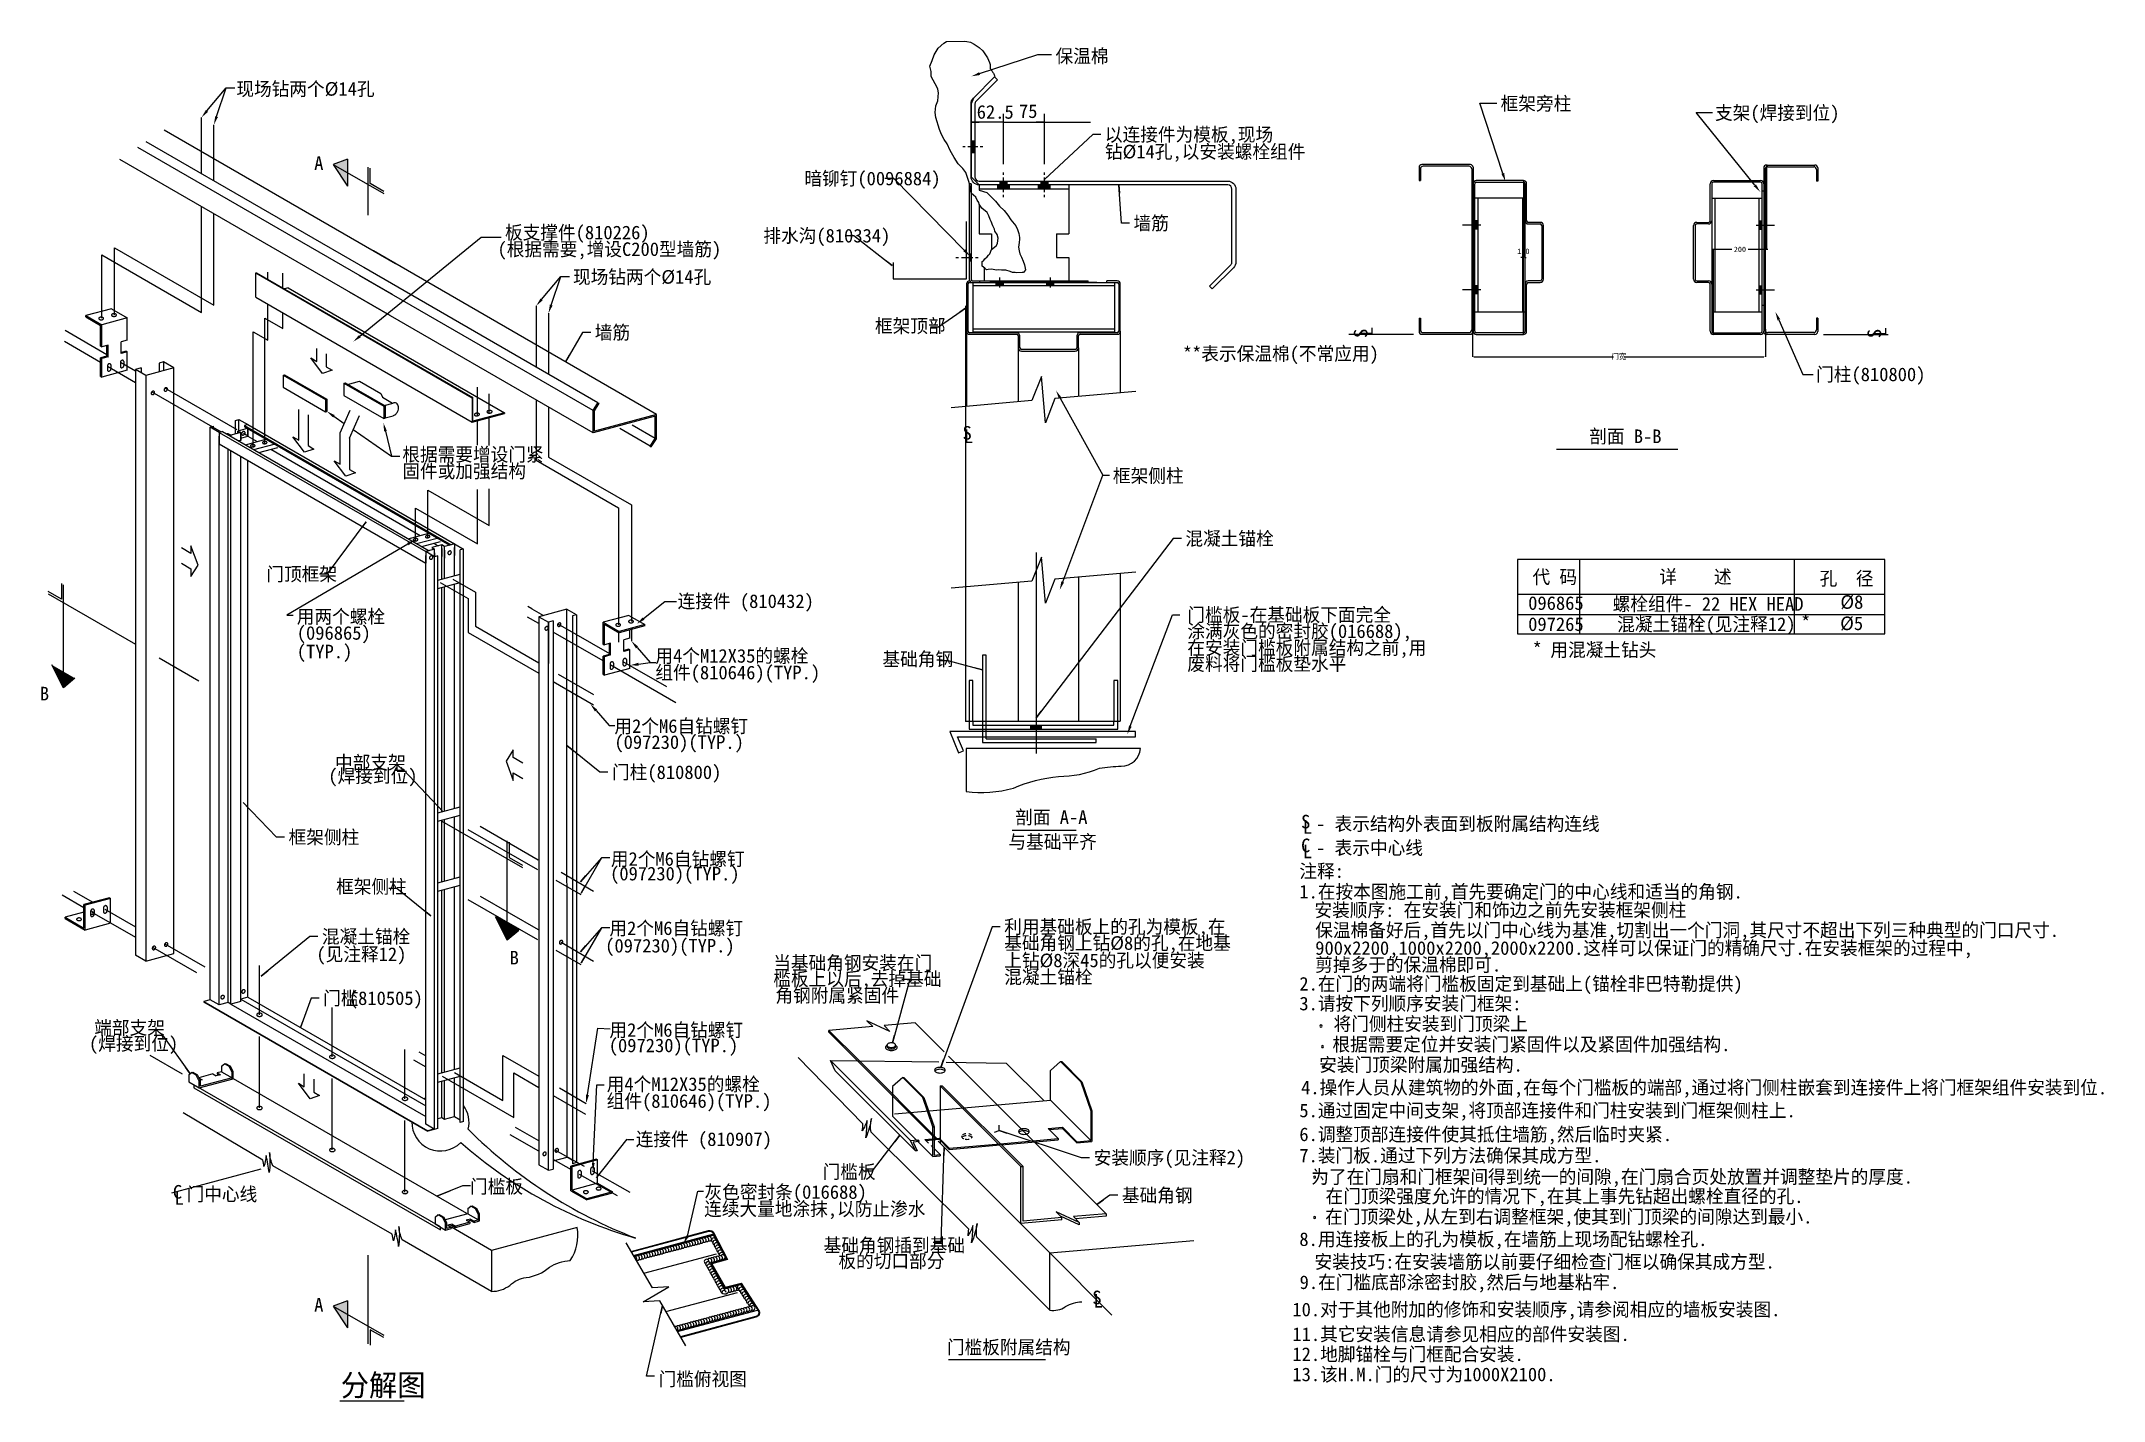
# Model space of a CAD drawing. Header units: metres. Extents: x 60 to 440, y 31 to 281.
import ezdxf

# ---------------------------------------------------------------- set-up
doc = ezdxf.new("R2010")
doc.units = ezdxf.units.M
for name, color, linetype in [('CALL', 1, 'Continuous'), ('CTRL', 5, 'Continuous'), ('DIMS-PRIM', 5, 'Continuous'), ('HIDL', 3, 'Continuous'), ('NOTE', 5, 'Continuous'), ('OBJS', 7, 'Continuous'), ('STRL', 2, 'Continuous'), ('TABL', 1, 'Continuous')]:
    doc.layers.add(name, color=color, linetype=linetype)
doc.dimstyles.get("Standard").update_dxf_attribs({"dimtxt": 2.5, "dimasz": 2.5, "dimexe": 1.25, "dimexo": 0.625, "dimtad": 1, "dimcen": 2.5, "dimazin": 3, "dimtfac": 1, "dimtmove": 0, "dimatfit": 3})

msp = doc.modelspace()

# ---------------------------------------------------------------- texts
at = {"layer": 'CALL'}
for s, height, p in [('保温棉', 2.5, (246.85, 276.92)), ('现场钻两个%%c14孔', 2.5, (96.18, 270.89)), ('框架旁柱', 2.5, (328.72, 268.19)), ('支架(焊接到位)', 2.5, (368.15, 266.48)), ('钻%%c14孔,以安装螺栓组件', 2.5, (255.94, 259.35)), ('以连接件为模板,现场', 2.5, (255.94, 262.49)), ('A', 2.5, (110.5, 257.22)), ('暗铆钉(0096884)', 2.5, (200.66, 254.41)), ('板支撑件(810226)', 2.5, (145.59, 244.48)), ('排水沟(810334)', 2.5, (193.11, 243.89)), ('墙筋', 2.5, (261.2, 246.2)), ('(根据需要,增设C200型墙筋)', 2.5, (144.22, 241.41)), ('现场钻两个%%c14孔', 2.5, (158.1, 236.31)), ('墙筋 ', 2.5, (162.11, 226.1)), ('框架顶部', 2.5, (213.64, 227.29)), ('**表示保温棉(不常应用)', 2.5, (270.27, 222.19)), ('门柱(810800)', 2.5, (386.75, 218.38)), ('S', 2.5, (229.75, 207.62)), ('L', 2.5, (229.99, 207.01)), ('剖面 B-B', 2.5, (345.01, 206.99)), ('根据需要增设门紧', 2.5, (126.71, 203.65)), ('固件或加强结构', 2.5, (126.71, 200.58)), ('框架侧柱  ', 2.5, (257.41, 199.73)), ('混凝土锚栓', 2.5, (270.74, 188.18)), ('门顶框架 ', 2.5, (101.71, 181.64)), ('连接件 (810432)', 2.5, (177.35, 176.66)), ('用两个螺栓', 2.5, (107.3, 173.83)), ('门槛板-在基础板下面完全', 2.5, (271.1, 174.17)), ('混凝土锚栓(见注释12)', 2.5, (350.16, 172.43)), ('(096865)', 2.5, (107.3, 170.82)), ('涂满灰色的密封胶(016688),', 2.5, (271.1, 171.14)), ('在安装门槛板附属结构之前,用', 2.5, (271.1, 168.09)), ('(TYP.)', 2.5, (107.3, 167.4)), ('用4个M12X35的螺栓', 2.5, (173.25, 166.6)), ('基础角钢 ', 2.5, (215.02, 166.01)), ('废料将门槛板垫水平', 2.5, (271.1, 165.14)), ('*', 2.5, (334.6, 167.86)), ('用混凝土钻头', 2.5, (337.87, 167.72)), ('组件(810646)(TYP.)', 2.5, (173.25, 163.54)), ('B', 2.5, (60.04, 159.66)), ('用2个M6自钻螺钉', 2.5, (165.72, 153.69)), ('(097230)(TYP.)', 2.5, (165.72, 150.74)), ('中部支架', 2.5, (114.34, 146.97)), ('门柱(810800)', 2.5, (165.28, 145.2)), ('(焊接到位)', 2.5, (113.1, 144.52)), ('剖面 A-A', 2.5, (239.43, 136.93)), ('框架侧柱', 2.5, (105.79, 133.26)), ('与基础平齐', 2.5, (238.2, 132.41)), ('用2个M6自钻螺钉', 2.5, (165.06, 129.25)), ('(097230)(TYP.)', 2.5, (164.93, 126.55)), ('框架侧柱', 2.5, (114.54, 124.17)), ('混凝土锚栓', 2.5, (111.92, 114.98)), ('用2个M6自钻螺钉', 2.5, (164.8, 116.51)), ('利用基础板上的孔为模板,在', 2.5, (237.42, 116.78)), ('(见注释12)', 2.5, (110.91, 111.73)), ('(097230)(TYP.)', 2.5, (164.03, 113.29)), ('基础角钢上钻%%c8的孔,在地基', 2.5, (237.42, 113.79)), ('B', 2.5, (146.45, 111.09)), ('槛板上以后,去掉基础', 2.5, (194.93, 107.18)), ('当基础角钢安装在门', 2.5, (194.93, 110.13)), ('混凝土锚栓', 2.5, (237.42, 107.55)), ('上钻%%c8深45的孔以便安装', 2.5, (237.42, 110.59)), ('门槛', 2.5, (112.15, 103.63)), ('(810505)', 2.5, (116.88, 103.64)), ('角钢附属紧固件', 2.5, (195.33, 104.13)), ('端部支架', 2.5, (70.05, 98.21)), ('用2个M6自钻螺钉', 2.5, (164.8, 97.79)), ('(焊接到位)', 2.5, (69.08, 95.29)), ('(097230)(TYP.)', 2.5, (164.68, 94.95)), ('用4个M12X35的螺栓', 2.5, (164.3, 87.83)), ('组件(810646)(TYP.)', 2.5, (164.3, 84.73)), ('连接件 (810907)', 2.5, (169.64, 77.71)), ('安装顺序(见注释2)', 2.5, (253.87, 74.3)), ('门槛板', 2.5, (204.01, 71.72)), ('C', 2.5, (84.51, 68.02)), ('L', 2.5, (84.83, 66.91)), ('门中心线', 2.5, (87.03, 67.6)), ('门槛板', 2.5, (139.16, 69)), ('灰色密封条(016688)', 2.5, (182.29, 67.99)), ('基础角钢', 2.5, (259.06, 67.38)), ('连续大量地涂抹,以防止渗水', 2.5, (182.22, 64.88)), ('基础角钢插到基础', 2.5, (204.21, 58.2)), ('板的切口部分', 2.5, (206.92, 55.3)), ('A', 2.5, (110.5, 47.23)), ('S', 2.5, (253.62, 48.59)), ('L', 2.5, (253.86, 47.98)), ('门槛板附属结构', 2.5, (226.87, 39.45)), ('分解图', 4, (115.38, 31.7)), ('门槛俯视图', 2.5, (173.84, 33.6))]:
    msp.add_text(s, height=height, dxfattribs=at).set_placement(p)
for s, p in [('S', (304.24, 226.33)), ('L', (305.2, 226.65)), ('S', (398.71, 226.29)), ('L', (399.67, 226.61))]:
    msp.add_text(s, height=2.5, rotation=90, dxfattribs=at).set_placement(p)
at = {"layer": 'DIMS-PRIM'}
for s, p in [('62.5', (232.36, 266.65)), ('75', (240.13, 266.79))]:
    msp.add_text(s, height=2.5, dxfattribs=at).set_placement(p)
at = {"layer": 'NOTE'}
for s, p in [('S', (292.02, 136.11)), ('L', (292.34, 135.15)), ('- 表示结构外表面到板附属结构连线', (294.78, 135.72)), ('C', (292.02, 131.74)), ('L', (292.34, 130.62)), ('- 表示中心线', (294.78, 131.3)), ('注释:', (291.7, 127.01)), ('1.在按本图施工前,首先要确定门的中心线和适当的角钢.', (291.7, 123.23)), ('安装顺序: 在安装门和饰边之前先安装框架侧柱', (294.48, 119.85)), ('保温棉备好后,首先以门中心线为基准,切割出一个门洞,其尺寸不超出下列三种典型的门口尺寸.', (294.62, 116.15)), ('900x2200,1000x2200,2000x2200.这样可以保证门的精确尺寸.在安装框架的过程中,', (294.62, 112.86)), ('剪掉多于的保温棉即可.', (294.62, 109.79)), ('2.在门的两端将门槛板固定到基础上(锚栓非巴特勒提供) ', (291.7, 106.29)), ('3.请按下列顺序安装门框架:', (291.7, 102.65)), (' 将门侧柱安装到门顶梁上', (296.29, 98.92)), ('根据需要定位并安装门紧固件以及紧固件加强结构.', (297.78, 95.15)), ('          安装门顶梁附属加强结构.', (278.34, 91.39)), ('4.操作人员从建筑物的外面,在每个门槛板的端部,通过将门侧柱嵌套到连接件上将门框架组件安装到位.', (292.02, 87.21)), ('5.通过固定中间支架,将顶部连接件和门柱安装到门框架侧柱上.', (291.7, 82.98)), ('6.调整顶部连接件使其抵住墙筋,然后临时夹紧.', (291.7, 78.6)), ('7.装门板.通过下列方法确保其成方型.', (291.7, 74.7)), ('        为了在门扇和门框架间得到统一的间隙,在门扇合页处放置并调整垫片的厚度.', (280.3, 70.79)), ('在门顶梁强度允许的情况下,在其上事先钻超出螺栓直径的孔.', (296.52, 67.22)), ('在门顶梁处,从左到右调整框架,使其到门顶梁的间隙达到最小.', (296.46, 63.45)), ('8.用连接板上的孔为模板,在墙筋上现场配钻螺栓孔.', (291.7, 59.31)), ('安装技巧:在安装墙筋以前要仔细检查门框以确保其成方型.', (294.49, 55.16)), ('9.在门槛底部涂密封胶,然后与地基粘牢.', (291.75, 51.39)), ('10.对于其他附加的修饰和安装顺序,请参阅相应的墙板安装图.', (290.42, 46.38)), ('11.其它安装信息请参见相应的部件安装图.', (290.42, 41.84)), ('12.地脚锚栓与门框配合安装.', (290.42, 38.16)), ('13.该H.M.门的尺寸为1000X2100.', (290.42, 34.44))]:
    msp.add_text(s, height=2.5, dxfattribs=at).set_placement(p)
at = {"layer": 'TABL'}
for s, p in [('代 码', (334.59, 181.12)), ('详    述', (357.9, 181.15)), ('孔  径', (387.4, 180.83)), ('096865', (333.79, 176.31)), ('螺栓组件- 22 HEX HEAD', (349.32, 176.15)), ('%%C8', (391.21, 176.51)), ('097265', (333.79, 172.43)), ('*', (383.98, 172.75)), ('%%C5', (391.17, 172.59))]:
    msp.add_text(s, height=2.5, dxfattribs=at).set_placement(p)

# ---------------------------------------------------------------- blocks, each defined once
blk = doc.blocks.new('DARROW')
blk.add_lwpolyline([(0, 0), (-1, 0)])
blk = doc.blocks.new('ARROW')
blk.add_lwpolyline([(0, 0), (1, 0)])
blk = doc.blocks.new('_CLOSEDFILLED')
at = {"color": 0, "linetype": 'BYBLOCK'}
blk.add_solid([(-1, 0.2), (0, 0), (-1, -0.2)], dxfattribs=at)
blk = doc.blocks.new('*D1')
for p, q in [((323.54, 227.99), (323.54, 222.86)), ((377.41, 227.92), (377.41, 222.86)), ((323.79, 222.86), (349.475, 222.86)), ((351.475, 222.86), (377.16, 222.86))]:
    blk.add_line(p, q)
at = {"layer": 'Defpoints'}
for p in [(323.54, 227.99), (377.41, 227.92), (323.54, 222.86)]:
    blk.add_point(p, dxfattribs=at)
at = {"layer": 'DIMS-PRIM', "xscale": 0.25, "yscale": 0.25, "rotation": 180}
blk.add_blockref('_CLOSEDFILLED', (323.54, 222.86), dxfattribs=at)
at = {"layer": 'DIMS-PRIM', "xscale": 0.25, "yscale": 0.25}
blk.add_blockref('_CLOSEDFILLED', (377.41, 222.86), dxfattribs=at)
at = {"layer": 'DIMS-PRIM', "insert": (350.475, 222.86), "char_height": 1, "attachment_point": 5}
blk.add_mtext('门宽', dxfattribs=at)
blk = doc.blocks.new('*D2')
for p, q in [((332.91, 255.28), (332.91, 241.13)), ((332.66, 241.13), (332.41, 241.13)), ((332.91, 226.98), (332.91, 241.13)), ((332.91, 241.13), (332.91, 241.13)), ((333.16, 241.13), (333.41, 241.13))]:
    blk.add_line(p, q)
at = {"layer": 'Defpoints'}
for p in [(332.91, 255.28), (332.91, 241.13), (332.91, 226.98)]:
    blk.add_point(p, dxfattribs=at)
at = {"layer": 'DIMS-PRIM', "xscale": 0.25, "yscale": 0.25}
blk.add_blockref('_CLOSEDFILLED', (332.91, 241.13), dxfattribs=at)
at = {"layer": 'DIMS-PRIM', "xscale": 0.25, "yscale": 0.25, "rotation": 180}
blk.add_blockref('_CLOSEDFILLED', (332.91, 241.13), dxfattribs=at)
at = {"layer": 'DIMS-PRIM', "insert": (332.91, 242.255), "char_height": 1, "attachment_point": 5}
blk.add_mtext('150', dxfattribs=at)
blk = doc.blocks.new('*D3')
for p, q in [((377.61, 258.23), (377.61, 242.61)), ((371.235, 242.61), (367.61, 242.61)), ((367.86, 226.98), (367.86, 242.61)), ((377.86, 242.61), (374.235, 242.61))]:
    blk.add_line(p, q)
at = {"layer": 'Defpoints'}
for p in [(377.61, 258.23), (377.61, 242.61), (367.86, 226.98)]:
    blk.add_point(p, dxfattribs=at)
at = {"layer": 'DIMS-PRIM', "xscale": 0.25, "yscale": 0.25}
blk.add_blockref('_CLOSEDFILLED', (367.86, 242.61), dxfattribs=at)
at = {"layer": 'DIMS-PRIM', "xscale": 0.25, "yscale": 0.25, "rotation": 180}
blk.add_blockref('_CLOSEDFILLED', (377.61, 242.61), dxfattribs=at)
at = {"layer": 'DIMS-PRIM', "insert": (372.735, 242.61), "char_height": 1, "attachment_point": 5}
blk.add_mtext('200', dxfattribs=at)

# ---------------------------------------------------------------- dimensions: what is measured, and where the dimension line sits
at = {"layer": 'DIMS-PRIM'}
for base, p1, p2, text, picture, middle in [((377.61, 242.61), (377.61, 258.23), (367.86, 226.98), '200', '*D3', (372.735, 242.61)), ((332.91, 241.13), (332.91, 255.28), (332.91, 226.98), '150', '*D2', (332.91, 242.255)), ((323.54, 222.86), (323.54, 227.99), (377.41, 227.92), '门宽', '*D1', (350.475, 222.86))]:
    dim = msp.add_linear_dim(base=base, p1=p1, p2=p2, text=text, dimstyle='Standard', dxfattribs=at)
    dim.commit()
    dim.dimension.update_dxf_attribs({"geometry": picture, "text_midpoint": middle})

# ---------------------------------------------------------------- linework, layer by layer
msp.add_line((323.66, 231.94), (323.95, 231.94))
at = {"layer": 'CALL'}
for p, q in [((232.89, 274.94), (243.62, 278.48)), ((243.62, 278.48), (246.12, 278.48)), ((90.78, 268.08), (94.32, 272.31)), ((92.55, 267.04), (94.32, 272.31)), ((94.32, 272.31), (95.9, 272.31)), ((94.32, 272.31), (95.54, 272.31)), ((329.12, 256.59), (324.87, 269.52)), ((324.87, 269.52), (328, 269.52)), ((375.49, 254.41), (364.7, 267.79)), ((364.7, 267.79), (367.71, 267.79)), ((253.71, 263.74), (244.8, 255.46)), ((255.2, 263.74), (253.71, 263.74)), ((116.62, 259.19), (114, 258.25)), ((114, 258.25), (116.62, 254.27)), ((114, 258.25), (123.3, 252.88)), ((116.62, 259.19), (116.62, 254.27)), ((120.46, 248.93), (120.46, 257.76)), ((217.1, 255.68), (215.49, 255.68)), ((230.05, 242.47), (217.1, 255.68)), ((258.97, 247.45), (258.49, 254.47)), ((260.46, 247.45), (258.97, 247.45)), ((118.9, 226.64), (141.22, 244.89)), ((141.22, 244.89), (144.92, 244.89)), ((208.23, 245.14), (209.74, 245.14)), ((209.74, 245.14), (216.79, 239.63)), ((152.33, 233.42), (155.87, 237.65)), ((154.1, 232.38), (155.87, 237.65)), ((155.87, 237.65), (157.08, 237.65)), ((155.87, 237.65), (157.44, 237.65)), ((225.36, 228.39), (230.47, 231.92)), ((223.85, 228.39), (225.36, 228.39)), ((379.9, 229.68), (384.31, 219.61)), ((159.88, 227.35), (156.7, 221.94)), ((161.36, 227.35), (159.88, 227.35)), ((384.31, 219.61), (386.23, 219.61)), ((107.65, 207.51), (107.65, 213.16)), ((115.26, 208.9), (117.09, 213.06)), ((247.71, 215.26), (255.55, 201.08)), ((109.37, 212.16), (109.37, 206.52)), ((114.13, 211.92), (116.01, 210.61)), ((115.26, 203.12), (115.26, 208.9)), ((116.99, 207.9), (118.82, 212.07)), ((117.67, 209.46), (124.71, 204.58)), ((123.61, 209.19), (124.71, 204.58)), ((108.74, 205.29), (106.56, 208.14)), ((106.56, 208.14), (107.65, 207.51)), ((110.46, 205.89), (108.74, 205.29)), ((109.37, 206.52), (110.46, 205.89)), ((116.99, 207.9), (116.99, 202.12)), ((339, 205.85), (361.32, 205.85)), ((116.35, 200.89), (114.17, 203.75)), ((114.17, 203.75), (115.26, 203.12)), ((118.08, 201.49), (116.35, 200.89)), ((116.99, 202.12), (118.08, 201.49)), ((124.71, 204.58), (126.28, 204.58)), ((248.18, 181.45), (255.55, 201.08)), ((255.55, 201.08), (256.79, 201.08)), ((112.98, 182.94), (120.06, 192.53)), ((127.72, 188.41), (105.49, 175.36)), ((268.51, 189.43), (243.27, 156.45)), ((270, 189.43), (268.51, 189.43)), ((111.46, 182.94), (112.98, 182.94)), ((61.57, 179.27), (77.62, 170.01)), ((64.37, 161.94), (64.37, 180.94)), ((105.49, 175.36), (106.66, 175.36)), ((171.07, 174.71), (175.01, 177.86)), ((175.01, 177.86), (177.17, 177.86)), ((260.61, 154.91), (268.37, 175.38)), ((268.37, 175.38), (269.7, 175.38)), ((82.01, 167.47), (89.28, 163.28)), ((169.88, 169.4), (172.32, 166.64)), ((225.55, 166.98), (227.06, 166.98)), ((227.06, 166.98), (233.4, 165.28)), ((64.37, 161.94), (62.24, 166.2)), ((66.5, 163.74), (64.37, 161.94)), ((170.14, 166.32), (172.32, 166.64)), ((172.32, 166.64), (173.34, 166.64)), ((162.34, 157.79), (164.78, 155.03)), ((164.78, 155.03), (165.8, 155.03)), ((163.05, 146.45), (156.97, 151.39)), ((125.47, 146.81), (126.98, 146.81)), ((126.98, 146.81), (134.2, 139.18)), ((164.54, 146.45), (163.05, 146.45)), ((103.56, 134.51), (97.44, 140.89)), ((133.99, 137.46), (148.79, 128.92)), ((105.04, 134.51), (103.56, 134.51)), ((145.99, 115.56), (145.99, 133.81)), ((238.85, 135.8), (250.65, 135.8)), ((163.37, 130.68), (159.49, 126.3)), ((163.37, 130.68), (159.61, 124.22)), ((164.86, 130.68), (163.37, 130.68)), ((124.22, 125.14), (125.73, 125.14)), ((125.73, 125.14), (131.95, 120.01)), ((145.99, 115.56), (143.86, 119.82)), ((148.12, 117.36), (143.86, 119.82)), ((163.37, 117.82), (159.49, 113.44)), ((163.37, 117.82), (159.61, 111.36)), ((164.86, 117.82), (163.37, 117.82)), ((235.18, 118.03), (225.75, 92.16)), ((236.67, 118.03), (235.18, 118.03)), ((109.68, 116.23), (100.78, 108.96)), ((111.17, 116.23), (109.68, 116.23)), ((148.12, 117.36), (145.99, 115.56)), ((220.07, 108.36), (216.87, 96.65)), ((218.56, 108.36), (220.07, 108.36)), ((109.92, 104.88), (108.01, 99.47)), ((111.41, 104.88), (109.92, 104.88)), ((160.77, 87.09), (162.69, 99.38)), ((162.69, 99.38), (164.97, 99.23)), ((81.09, 98.1), (82.61, 98.1)), ((82.61, 98.1), (87.69, 90.98)), ((161.84, 74.58), (162.47, 88.95)), ((162.47, 88.95), (163.86, 88.95)), ((213.18, 73.12), (218.19, 79.69)), ((235.62, 80.27), (236.48, 80.55)), ((236.48, 80.55), (236.48, 81.55)), ((251.64, 75.55), (236.48, 80.55)), ((162.43, 71.83), (168.06, 78.97)), ((168.13, 78.91), (169.32, 78.91)), ((225.81, 59.95), (226.35, 77.46)), ((211.67, 73.12), (213.18, 73.12)), ((253.12, 75.55), (251.64, 75.55)), ((137.78, 70.38), (133.03, 68.48)), ((139.27, 70.38), (137.78, 70.38)), ((179.18, 61.14), (181.05, 69.36)), ((181.12, 69.37), (182.08, 69.37)), ((256.83, 68.63), (254.45, 66.93)), ((258.32, 68.63), (256.83, 68.63)), ((120.46, 41.28), (120.46, 57.64)), ((225.81, 59.95), (224.32, 59.95)), ((116.62, 49.2), (114, 48.25)), ((114, 48.25), (116.62, 44.27)), ((114, 48.25), (123.3, 42.88)), ((116.62, 49.2), (116.62, 44.27)), ((171.6, 35.34), (174.56, 48.37)), ((227.18, 38.43), (245, 38.43)), ((173.09, 35.34), (171.6, 35.34)), ((115.21, 30.84), (127.04, 30.84))]:
    msp.add_line(p, q, dxfattribs=at)
for points in [[(235.66, 274.33), (231.75, 270.42), (231.31, 269.36), (231.31, 255.97), (232.81, 254.47), (232.82, 253.5), (234.19, 253.11), (235.48, 251.81), (235.84, 251.46), (236.54, 250.58), (237.42, 249.76), (238.07, 248.93), (238.66, 248.05), (239.25, 247.29), (239.54, 246.94), (239.89, 246.29), (240.13, 245.53), (240.25, 244.82), (240.25, 244.47), (240.19, 243.88), (240.19, 243.88), (240.07, 243), (240.19, 242.35), (240.3, 241.77), (240.6, 241.18), (240.89, 240.47), (241.13, 239.77), (241.3, 239.18), (241.36, 238.83), (241.36, 238.83), (240.95, 238.36), (240.72, 238.36), (240.72, 238.36), (239.66, 238.3), (239.42, 238.36), (238.95, 238.36), (238.54, 238.53), (237.72, 238.77), (237.42, 238.77), (237.42, 238.77), (236.89, 238.77), (236.42, 238.83), (236.07, 238.77), (235.72, 238.83), (235.06, 238.99), (234.48, 238.89), (234.13, 238.83), (234.13, 238.83), (233.84, 239.18), (233.37, 239.53), (233.37, 240.36), (233.6, 240.53), (233.84, 240.88), (234.31, 241.24), (234.54, 241.53), (234.78, 241.77), (235.06, 242.57), (235.06, 242.57), (235.95, 243.29), (236.19, 243.7), (236.25, 244.23), (236.31, 244.7), (236.13, 245.35), (235.72, 245.94), (235.6, 246.35), (235.31, 246.94), (235.01, 247.76), (234.84, 248.11), (234.6, 248.76), (234.31, 249.4), (233.31, 250.17), (232.82, 250.93), (232.72, 251.23), (232.43, 251.64), (232.19, 252.22), (231.31, 252.96), (231.31, 252.96), (231.13, 254.16), (230.9, 255.1), (230.54, 256.22), (230.37, 256.75), (229.78, 257.51), (228.96, 258.34), (228.19, 259.51), (227.49, 260.8), (226.9, 262.04), (226.37, 262.8), (225.9, 263.74), (225.49, 264.68), (224.84, 266.86), (224.72, 267.8), (224.84, 269.03), (225.19, 269.91), (225.31, 271.44), (225.31, 271.44), (225.19, 272.09), (225.08, 272.38), (223.96, 274.44), (223.96, 275.32), (223.72, 276.32), (224.19, 277.37), (224.55, 278.43), (225.25, 279.61), (226.31, 280.55), (226.78, 280.84), (230.13, 280.9), (230.54, 280.84), (231.19, 280.72), (231.9, 280.37), (232.84, 279.72), (233.48, 279.14), (233.95, 278.43), (234.37, 277.84), (234.72, 277.02), (234.84, 276.61), (234.84, 275.9)], [(234.84, 275.9), (234.9, 275.81), (234.98, 275.74), (235.05, 275.64), (235.1, 275.54), (235.19, 275.39), (235.27, 275.26), (235.35, 275.14), (235.45, 275.02), (235.51, 274.9), (235.59, 274.73), (235.65, 274.6), (235.7, 274.48), (235.66, 274.33), (235.66, 274.33)], [(123.3, 253.29), (120.82, 254.73), (120.82, 257.55)], [(112.69, 223.4), (112.69, 221.02), (113.78, 220.39), (112.06, 219.79), (109.88, 222.65), (110.97, 222.02), (110.97, 224.4)], [(86.07, 184.88), (87.84, 183.85), (87.84, 182.44), (89.14, 184.51), (87.84, 188.08), (87.84, 186.67), (86.07, 187.7)], [(64.01, 181.14), (64.01, 178.28), (61.57, 179.69)], [(148.87, 148.11), (147.09, 149.14), (147.09, 150.55), (145.79, 148.48), (147.09, 144.91), (147.09, 146.32), (148.87, 145.29)], [(146.35, 133.61), (146.35, 130.74), (148.79, 129.33)], [(110.41, 89.98), (110.41, 87.6), (111.5, 86.97), (109.77, 86.37), (107.59, 89.23), (108.68, 88.6), (108.68, 90.98)], [(123.3, 42.47), (120.82, 43.9), (120.82, 41.07)]]:
    msp.add_lwpolyline(points, dxfattribs=at)
for centre, radius, start, end in [((133.72, 82.04), 5.26, 121.04, 124.81), ((133.72, 82.04), 5.26, 346.01, 36.51), ((133.72, 82.04), 5.26, 178.88, 315.29), ((201.19, 143.05), 88.13, 224.96, 248.99), ((193.03, 141.81), 84.36, 228.79, 253.87)]:
    msp.add_arc(centre, radius, start, end, dxfattribs=at)
for points in [[(232.97, 274.69), (232.81, 275.19), (231.39, 274.45)], [(90.98, 267.91), (90.58, 268.25), (89.77, 266.87)], [(92.8, 266.96), (92.31, 267.13), (92.05, 265.55)], [(114, 258.25), (116.62, 259.19), (116.62, 254.27)], [(329.37, 256.67), (328.87, 256.51), (329.61, 255.09)], [(375.69, 254.57), (375.28, 254.24), (376.47, 253.18)], [(230.24, 242.66), (229.87, 242.29), (231.16, 241.35)], [(152.53, 233.25), (152.13, 233.58), (151.32, 232.21)], [(154.35, 232.3), (153.85, 232.46), (153.6, 230.89)], [(379.65, 229.57), (380.14, 229.78), (379.26, 231.12)], [(119.07, 226.43), (118.74, 226.84), (117.68, 225.64)], [(247.48, 215.14), (247.94, 215.39), (246.95, 216.64)], [(113.98, 211.71), (114.28, 212.14), (112.83, 212.82)], [(123.35, 209.13), (123.86, 209.25), (123.24, 210.72)], [(127.58, 188.63), (127.85, 188.18), (129.07, 189.2)], [(248.42, 181.36), (247.93, 181.54), (247.62, 179.98)], [(171.24, 174.5), (170.91, 174.91), (169.84, 173.72)], [(169.68, 169.23), (170.08, 169.57), (168.84, 170.58)], [(64.37, 161.94), (66.5, 163.74), (62.24, 166.2)], [(170.18, 166.06), (170.1, 166.58), (168.58, 166.1)], [(162.15, 157.62), (162.54, 157.97), (161.3, 158.97)], [(260.86, 154.82), (260.37, 155.01), (260.06, 153.44)], [(145.99, 115.56), (148.12, 117.36), (143.86, 119.82)], [(161.03, 87.05), (160.51, 87.13), (160.53, 85.53)], [(162.1, 74.57), (161.58, 74.59), (161.77, 73)], [(179.41, 61.01), (178.95, 61.26), (178.43, 59.75)], [(114, 48.25), (116.62, 49.2), (116.62, 44.27)]]:
    msp.add_solid(points, dxfattribs=at)
at = {"layer": 'CTRL'}
for p, q in [((89.77, 256.53), (89.77, 266.87)), ((92.05, 255.21), (92.05, 265.55)), ((89.77, 231.02), (89.77, 250.49)), ((92.05, 232.36), (92.05, 249.17)), ((325.07, 247.1), (321.69, 247.1)), ((375.7, 247.1), (379.07, 247.1)), ((73.77, 242.92), (92.05, 232.36)), ((73.77, 230.55), (73.77, 242.92)), ((71.43, 241.6), (89.77, 231.02)), ((71.43, 229.98), (71.43, 241.6)), ((101.98, 237.01), (101.98, 238.44)), ((104.71, 235.43), (104.71, 238.23)), ((101.98, 225.89), (101.98, 232.51)), ((151.32, 232.21), (151.32, 220.99)), ((325.07, 235.18), (321.69, 235.18)), ((375.7, 235.18), (379.07, 235.18)), ((64.7, 227.73), (72.38, 223.29)), ((101.42, 206.87), (101.42, 229.96)), ((101.42, 229.96), (104.71, 228.06)), ((104.71, 228.06), (104.71, 230.94)), ((153.6, 230.89), (153.6, 219.67)), ((64.55, 225.71), (71.23, 221.85)), ((99.28, 206.28), (99.28, 227.45)), ((99.28, 227.45), (101.98, 225.89)), ((72.47, 221.13), (77.62, 218.16)), ((74.85, 221.87), (77.62, 220.27)), ((80.64, 216.42), (93.38, 209.06)), ((83.08, 217.11), (96.28, 209.49)), ((140.54, 212.02), (140.54, 217.28)), ((142.71, 212.5), (142.71, 216.06)), ((151.32, 214.95), (151.32, 203.83)), ((153.6, 213.63), (153.6, 204.4)), ((97.48, 208.8), (98.13, 208.43)), ((140.54, 206.63), (140.54, 211.08)), ((142.71, 206.54), (142.71, 211.67)), ((151.32, 203.83), (166.45, 195.1)), ((153.6, 204.4), (168.84, 195.61)), ((131.39, 189.57), (131.39, 198.34)), ((131.39, 198.34), (142.71, 191.8)), ((140.54, 188.48), (140.54, 198.45)), ((142.71, 191.8), (142.71, 198.59)), ((129.16, 188.98), (129.16, 195.04)), ((129.16, 195.04), (140.54, 188.48)), ((166.45, 195.1), (166.45, 173.56)), ((168.84, 195.61), (168.84, 174.16)), ((243.27, 186.85), (243.27, 149.89)), ((133.7, 181.35), (138.82, 178.39)), ((135.99, 181.98), (140.17, 179.56)), ((138.82, 178.39), (138.82, 172.17)), ((140.17, 179.56), (140.17, 173.3)), ((151.81, 173.78), (149.72, 174.98)), ((150.54, 176.51), (149.81, 176.93)), ((150.54, 176.51), (152.67, 175.29)), ((138.82, 172.17), (151.81, 164.67)), ((140.17, 173.3), (151.81, 166.58)), ((163.68, 166.92), (154.47, 172.24)), ((155.34, 173.74), (164.82, 168.27)), ((166.45, 172.42), (166.45, 170.4)), ((166.45, 172.42), (166.45, 170.6)), ((168.84, 172.94), (168.84, 171.13)), ((168.84, 172.94), (168.84, 170.58)), ((154.47, 163.14), (161.86, 158.87)), ((155.4, 164.5), (161.86, 160.77)), ((177.03, 159.21), (164.92, 166.2)), ((167.3, 166.84), (175.31, 162.21)), ((138.76, 135.93), (151.57, 128.53)), ((141.02, 136.54), (151.72, 130.36)), ((154.96, 126.58), (159.55, 123.93)), ((155.9, 128.04), (161.89, 124.58)), ((64.16, 123.87), (68.14, 121.57)), ((66.24, 124.58), (69.8, 122.53)), ((138.76, 123.06), (151.57, 115.67)), ((141.02, 123.68), (151.72, 117.5)), ((69.63, 120.72), (77.62, 116.1)), ((72, 121.26), (77.62, 118.02)), ((80.79, 114.27), (88.83, 109.63)), ((83.03, 114.89), (90.37, 110.65)), ((155.9, 115.18), (161.89, 111.72)), ((100.45, 101.85), (100.45, 110.89)), ((154.96, 113.72), (159.55, 111.06)), ((113.82, 94.12), (113.82, 103.16)), ((100.45, 84.69), (100.45, 97.85)), ((127.2, 86.38), (127.2, 95.42)), ((129.72, 95.03), (131.01, 94.29)), ((128.78, 93.57), (131.01, 92.28)), ((136.31, 91.23), (145.23, 86.08)), ((145.23, 86.08), (145.23, 94.37)), ((145.23, 94.37), (151.84, 90.55)), ((147.22, 82.92), (147.22, 91.15)), ((147.22, 91.15), (151.84, 88.48)), ((113.82, 76.97), (113.82, 90.13)), ((134.03, 90.54), (147.22, 82.92)), ((155.6, 88.38), (160.53, 85.53)), ((154.47, 86.97), (160.42, 83.53)), ((127.2, 69.23), (127.2, 82.4)), ((151.85, 76.72), (146.55, 79.73)), ((151.85, 78.64), (147.55, 81.08)), ((159.32, 74.4), (154.82, 76.95)), ((100.66, 73.44), (84.26, 69.05)), ((157.83, 73.33), (154.47, 75.24)), ((160.19, 73.91), (158.74, 74.73)), ((166.26, 68.54), (159.33, 72.47)), ((168.59, 69.13), (161.67, 73.06))]:
    msp.add_line(p, q, dxfattribs=at)
at = {"layer": 'DIMS-PRIM'}
for p, q in [((237.31, 266.03), (231.31, 266.03)), ((237.31, 258.28), (237.31, 267.54)), ((237.31, 266.03), (244.8, 266.03)), ((244.8, 258.28), (244.8, 267.54)), ((244.8, 266.03), (253.3, 266.03))]:
    msp.add_line(p, q, dxfattribs=at)
for points in [[(323.95, 247.85), (324.52, 247.85), (323.95, 246.35), (324.52, 246.35)], [(376.24, 247.85), (376.81, 247.85), (376.24, 246.35), (376.81, 246.35)], [(323.95, 235.93), (324.52, 235.93), (323.95, 234.44), (324.52, 234.44)], [(376.24, 235.93), (376.81, 235.93), (376.24, 234.44), (376.81, 234.44)]]:
    msp.add_solid(points, dxfattribs=at)
at = {"layer": 'HIDL'}
for p, q in [((332.73, 252.02), (332.73, 231.09)), ((368.13, 252.04), (368.13, 231.1)), ((231.67, 228.01), (257.78, 228.01)), ((224.91, 78.89), (210.43, 93.38)), ((225.04, 79.1), (210.77, 93.37)), ((242.74, 78.65), (228.27, 93.11)), ((217.21, 83.6), (230.01, 84.72)), ((222.82, 78.92), (225.43, 79.15)), ((222.82, 78.92), (223.52, 78.23)), ((223.01, 78.73), (225.43, 78.94)), ((223.96, 77.78), (224.3, 77.44)), ((227.29, 77.29), (225.43, 79.15)), ((227.29, 77.08), (225.43, 78.94)), ((227.29, 77.29), (227.29, 77.08))]:
    msp.add_line(p, q, dxfattribs=at)
for points in [[(216.98, 240.23), (216.98, 237.23), (230.48, 237.23), (230.48, 247.73)], [(234.12, 152.62), (234.12, 168), (233.4, 168), (233.4, 151.9)], [(231.67, 155.81), (231.67, 163.31), (230.95, 163.31), (230.95, 155.81)], [(258.29, 155.81), (258.29, 163.31), (257.57, 163.31), (257.57, 155.81)], [(227.29, 77.29), (236.7, 78.12)], [(227.29, 77.08), (236.7, 77.91)]]:
    msp.add_lwpolyline(points, dxfattribs=at)
for points in [[(131.78, 185.67, 0.12), (131.88, 185.62, 0.11), (132, 185.61, 0.09), (132.12, 185.65, 0.08), (132.23, 185.74, 0.08), (132.31, 185.86, 0.09), (132.34, 185.98, 0.11), (132.33, 186.1, 0.12), (132.27, 186.19, 0.12), (132.17, 186.25, 0.11), (132.05, 186.25, 0.09), (131.93, 186.21, 0.08), (131.82, 186.12, 0.08), (131.74, 186, 0.09), (131.71, 185.88, 0.11), (131.72, 185.76, 0.12)], [(153, 172.66, 0.12), (153.09, 172.6, 0.11), (153.22, 172.6, 0.09), (153.34, 172.64, 0.08), (153.45, 172.73, 0.08), (153.53, 172.85, 0.09), (153.56, 172.97, 0.11), (153.54, 173.09, 0.12), (153.48, 173.18, 0.12), (153.39, 173.23, 0.11), (153.27, 173.24, 0.09), (153.15, 173.2, 0.08), (153.03, 173.11, 0.08), (152.96, 172.99, 0.09), (152.92, 172.87, 0.11), (152.94, 172.75, 0.12)], [(152.63, 76.01, 0.12), (152.73, 75.96, 0.11), (152.85, 75.95, 0.09), (152.97, 75.99, 0.08), (153.08, 76.08, 0.08), (153.16, 76.2, 0.09), (153.19, 76.32, 0.11), (153.18, 76.44, 0.12), (153.12, 76.53, 0.12), (153.02, 76.58, 0.11), (152.9, 76.59, 0.09), (152.78, 76.55, 0.08), (152.67, 76.46, 0.08), (152.59, 76.34, 0.09), (152.56, 76.22, 0.11), (152.57, 76.1, 0.12)]]:
    msp.add_lwpolyline(points, format="xyb", close=True, dxfattribs=at)
for points in [[(230.36, 79.95, 0.03), (230.18, 79.92, 0.07), (229.88, 79.81, 0.07), (229.73, 79.7, 0.17)], [(231.4, 79.71, 0.06), (231.27, 79.81, 0.07), (230.97, 79.92, 0.01), (230.88, 79.93, 0.05)], [(229.6, 79.47, 0.02), (229.59, 79.44, 0.17), (229.66, 79.26, 0.11), (229.88, 79.07, 0.02), (229.96, 79.04, 0.05)], [(230.39, 79.59, 0.03), (230.18, 79.56, 0.07), (229.88, 79.45, 0.1), (229.66, 79.26, 0.05)], [(230.24, 78.95, 0.05), (230.57, 78.92, 0.05)], [(230.57, 78.92, 0.05), (230.97, 78.97), (230.98, 78.97, 0.11)], [(231.49, 79.26, 0.1), (231.27, 79.45, 0.07), (230.97, 79.56, 0.01), (230.87, 79.58, 0.05)], [(231.33, 79.11, 0.08), (231.49, 79.26, 0.17), (231.55, 79.44, 0.02), (231.55, 79.46, 0.11)]]:
    msp.add_lwpolyline(points, format="xyb", dxfattribs=at)
at = {"layer": 'NOTE'}
for points in [[(295.47, 99.76, 1), (295.87, 99.76, 1)], [(295.77, 95.98, 1), (296.16, 95.98, 1)], [(295.91, 92.21, 1), (296.31, 92.21, 1)], [(294.31, 71.95, 1), (294.7, 71.95, 1)], [(294.31, 64.55, 1), (294.7, 64.55, 1)]]:
    msp.add_lwpolyline(points, format="xyb", close=True, dxfattribs=at)
at = {"layer": 'OBJS'}
for p, q in [((125.07, 236.15), (79.61, 262.39)), ((125.47, 239.97), (82.91, 264.54)), ((231.31, 262.6), (232.03, 262.6)), ((124.47, 230.45), (74.75, 259.16)), ((124.88, 234.32), (78.04, 261.36)), ((229.78, 261.53), (230.24, 261.53)), ((230.7, 261.53), (232.56, 261.53)), ((231.31, 260.45), (232.03, 260.45)), ((233.02, 261.53), (233.48, 261.53)), ((323.16, 258.22), (314.22, 258.22)), ((377.61, 258.13), (386.54, 258.13)), ((231, 254.7), (231, 237.14)), ((231.31, 254.7), (231, 254.7)), ((231.31, 254.7), (231.31, 237.16)), ((232.82, 254.47), (232.82, 253.5)), ((236.23, 253.75), (236.23, 254.47)), ((237.31, 256.3), (237.31, 256.77)), ((237.31, 253.14), (237.31, 255.84)), ((238.38, 253.75), (238.38, 254.47)), ((243.73, 253.75), (243.73, 254.47)), ((244.8, 256.3), (244.8, 256.77)), ((244.8, 253.14), (244.8, 255.84)), ((245.88, 253.75), (245.88, 254.47)), ((249.29, 254.47), (249.29, 245.47)), ((313.72, 257.72), (313.72, 255.27)), ((313.72, 255.27), (313.97, 255.27)), ((313.97, 257.41), (313.97, 255.27)), ((322.91, 257.91), (314.47, 257.91)), ((323.41, 257.41), (323.41, 227.82)), ((323.66, 257.72), (323.66, 227.5)), ((323.66, 257.63), (323.66, 256.35)), ((323.95, 228.85), (323.95, 254.69)), ((332.91, 255.28), (324.25, 255.28)), ((324.25, 254.99), (332.91, 254.99)), ((333.2, 254.69), (333.2, 236.22)), ((333.5, 247.89), (333.5, 254.69)), ((367.27, 247.89), (367.27, 254.69)), ((367.56, 254.69), (367.56, 236.22)), ((367.86, 255.28), (376.52, 255.28)), ((376.52, 254.99), (367.86, 254.99)), ((376.81, 228.85), (376.81, 254.69)), ((377.11, 257.63), (377.11, 227.49)), ((377.11, 257.54), (377.11, 256.26)), ((377.36, 257.33), (377.36, 227.81)), ((377.86, 257.83), (386.3, 257.83)), ((386.8, 257.33), (386.8, 255.19)), ((387.04, 255.19), (386.8, 255.19)), ((387.04, 257.63), (387.04, 255.19)), ((232.82, 253.75), (249.29, 253.75)), ((232.82, 250.93), (232.82, 245.47)), ((237.31, 252.22), (237.31, 252.68)), ((244.8, 252.22), (244.8, 252.68)), ((323.95, 253.41), (323.66, 253.41)), ((333.2, 252.02), (323.95, 252.02)), ((324.52, 252.02), (324.52, 231.09)), ((367.56, 252.04), (376.81, 252.04)), ((376.24, 252.04), (376.24, 231.1)), ((376.81, 253.41), (377.11, 253.41)), ((323.66, 247.85), (323.41, 247.85)), ((324.52, 247.85), (323.95, 247.85)), ((335.99, 247.59), (333.8, 247.59)), ((333.8, 247.3), (335.99, 247.3)), ((336.28, 247), (336.28, 237.11)), ((336.58, 237.11), (336.58, 247)), ((364.19, 237.11), (364.19, 247)), ((364.48, 247), (364.48, 237.11)), ((364.78, 247.59), (366.97, 247.59)), ((366.97, 247.3), (364.78, 247.3)), ((376.24, 247.85), (376.81, 247.85)), ((377.11, 247.85), (377.36, 247.85)), ((232.82, 245.47), (235.06, 245.47)), ((235.06, 245.47), (235.06, 242.57)), ((247.06, 245.47), (249.29, 245.47)), ((247.06, 245.47), (247.06, 241.12)), ((323.66, 246.35), (323.41, 246.35)), ((324.52, 246.35), (323.95, 246.35)), ((376.24, 246.35), (376.81, 246.35)), ((377.11, 246.35), (377.36, 246.35)), ((162.69, 214.42), (119.63, 239.29)), ((173.44, 212.27), (121.39, 242.33)), ((228.51, 241.1), (229.02, 241.1)), ((229.54, 241.1), (231.62, 241.1)), ((232.13, 241.1), (232.65, 241.1)), ((233.7, 239.29), (233.7, 236.84)), ((247.06, 241.12), (249.32, 241.12)), ((249.32, 241.12), (249.32, 236.86)), ((99.75, 238.29), (139.55, 215.31)), ((99.91, 238.33), (139.71, 215.35)), ((105.71, 235.55), (105.03, 235.37)), ((105.71, 235.55), (145.52, 212.57)), ((161.79, 213.01), (118.79, 237.84)), ((230.47, 236.25), (230.47, 227.59)), ((230.77, 227.59), (230.77, 236.25)), ((231.08, 236.84), (231.06, 236.84)), ((231.06, 236.54), (232.88, 236.54)), ((231.61, 236.86), (252.85, 236.86)), ((231.67, 236.54), (231.67, 227.43)), ((231.67, 235.99), (257.78, 235.99)), ((232.88, 236.84), (232.88, 236.54)), ((232.88, 236.54), (256.31, 236.54)), ((233.99, 236.55), (255.25, 236.55)), ((254.47, 236.55), (234.78, 236.55)), ((235.5, 236.86), (235.5, 236.55)), ((236.57, 237.47), (236.57, 235.63)), ((236.57, 236.66), (236.57, 235.9)), ((237.66, 236.86), (237.66, 236.55)), ((244.81, 236.86), (244.81, 236.55)), ((245.87, 237.47), (245.87, 235.63)), ((245.87, 236.66), (245.87, 235.9)), ((246.96, 236.86), (246.96, 236.55)), ((252.85, 236.55), (252.85, 236.86)), ((258.18, 236.84), (256.31, 236.84)), ((256.31, 236.54), (256.31, 236.84)), ((256.31, 236.54), (258.18, 236.54)), ((257.78, 227.43), (257.78, 236.54)), ((258.48, 236.25), (258.48, 227.59)), ((258.77, 227.59), (258.77, 236.25)), ((323.66, 235.93), (323.41, 235.93)), ((324.52, 235.93), (323.95, 235.93)), ((333.2, 236.22), (333.2, 227.57)), ((333.5, 227.57), (333.5, 236.22)), ((335.99, 236.81), (333.8, 236.81)), ((333.8, 236.52), (335.99, 236.52)), ((364.78, 236.81), (366.97, 236.81)), ((366.97, 236.52), (364.78, 236.52)), ((367.27, 227.57), (367.27, 236.22)), ((367.56, 236.22), (367.56, 227.57)), ((376.24, 235.93), (376.81, 235.93)), ((377.11, 235.93), (377.36, 235.93)), ((99.75, 233.8), (139.55, 210.82)), ((161.79, 208.9), (117, 234.76)), ((323.66, 234.44), (323.41, 234.44)), ((323.66, 232.79), (323.66, 231.51)), ((323.66, 231.94), (323.66, 227.55)), ((324.52, 234.44), (323.95, 234.44)), ((376.24, 234.44), (376.81, 234.44)), ((376.81, 227.57), (376.81, 232.38)), ((376.81, 232.38), (377.11, 232.38)), ((377.11, 234.44), (377.36, 234.44)), ((377.11, 232.38), (377.11, 227.57)), ((68.51, 230.19), (68.51, 230.43)), ((71.23, 224.8), (71.23, 228.62)), ((71.43, 224.68), (71.43, 228.74)), ((76.13, 225.94), (76.13, 230)), ((313.72, 229.95), (313.72, 227.5)), ((313.72, 229.95), (313.97, 229.95)), ((313.97, 229.95), (313.97, 227.82)), ((333.2, 231.09), (323.95, 231.09)), ((323.95, 227.57), (323.95, 230.87)), ((367.56, 231.1), (376.81, 231.1)), ((386.8, 229.94), (386.8, 227.81)), ((387.04, 229.94), (386.8, 229.94)), ((387.04, 229.94), (387.04, 227.49)), ((71.23, 224.8), (71.43, 224.68)), ((72.38, 222.96), (72.38, 224.94)), ((72.58, 222.84), (72.58, 224.99)), ((74.98, 223.48), (74.98, 225.63)), ((75.92, 223.91), (76.13, 223.79)), ((230.47, 227.59), (230.47, 213.75)), ((239.71, 227.29), (231.06, 227.29)), ((231.06, 227), (239.71, 227)), ((231.67, 227.43), (244.62, 227.43)), ((240.01, 226.7), (240.01, 224.51)), ((240.01, 224.51), (240.01, 214.58)), ((240.31, 224.51), (240.31, 226.7)), ((250.49, 224.22), (240.6, 224.22)), ((240.6, 223.92), (250.49, 223.92)), ((244.62, 227.43), (257.78, 227.43)), ((250.79, 226.7), (250.79, 224.51)), ((251.08, 224.51), (251.08, 226.7)), ((251.08, 224.51), (251.08, 215.55)), ((258.18, 227.29), (251.38, 227.29)), ((251.38, 227), (258.18, 227)), ((258.77, 227.59), (258.77, 216.23)), ((314.22, 227), (323.16, 227)), ((314.47, 227.32), (322.91, 227.32)), ((332.91, 227.28), (324.25, 227.28)), ((324.25, 226.98), (332.91, 226.98)), ((367.86, 227.28), (376.52, 227.28)), ((376.52, 226.98), (367.86, 226.98)), ((386.54, 226.99), (377.61, 226.99)), ((386.3, 227.31), (377.86, 227.31)), ((71.23, 222.65), (71.43, 222.53)), ((71.23, 219.25), (71.23, 222.65)), ((71.43, 219.13), (71.43, 222.53)), ((72.38, 222.96), (72.58, 222.84)), ((72.47, 221.2), (72.47, 220.42)), ((73.11, 221.37), (73.11, 220.59)), ((74.85, 221.83), (74.85, 221.06)), ((75.48, 222), (75.48, 221.23)), ((76.13, 220.39), (76.13, 223.79)), ((78.68, 220.83), (77.62, 220.54)), ((79.52, 219.44), (77.62, 220.54)), ((77.62, 220.54), (77.62, 112.8)), ((78.68, 220.83), (78.68, 219.93)), ((84.68, 220.83), (79.52, 219.44)), ((82.78, 221.92), (81.97, 221.71)), ((81.97, 221.71), (81.97, 220.1)), ((84.68, 220.83), (82.78, 221.92)), ((82.78, 221.92), (82.78, 220.32)), ((84.68, 113.09), (84.68, 220.83)), ((71.23, 219.25), (71.43, 219.13)), ((79.52, 219.44), (79.52, 111.7)), ((104.82, 219.5), (105.05, 219.56)), ((104.82, 219.5), (112.6, 215.01)), ((104.82, 219.5), (104.82, 217.25)), ((104.82, 217.25), (112.6, 212.76)), ((105.05, 219.56), (112.83, 215.07)), ((115.94, 218.01), (116.17, 218.07)), ((115.94, 218.01), (123.3, 213.77)), ((115.94, 218.01), (115.94, 215.76)), ((116.17, 218.07), (123.53, 213.83)), ((116.66, 217.79), (118.82, 218.37)), ((118.82, 218.37), (122.73, 216.11)), ((112.6, 215.01), (112.83, 215.07)), ((112.6, 215.01), (112.6, 212.76)), ((112.6, 212.76), (112.83, 212.82)), ((112.83, 215.07), (112.83, 212.82)), ((115.94, 215.76), (123.3, 211.52)), ((122.73, 216.11), (123.08, 215.42)), ((123.08, 215.42), (124.93, 214.36)), ((123.3, 213.77), (123.53, 213.83)), ((123.3, 213.77), (123.3, 211.52)), ((123.35, 213.93), (125.01, 214.36)), ((123.53, 213.83), (123.53, 211.58)), ((139.71, 215.35), (139.55, 215.31)), ((139.55, 215.31), (139.55, 210.82)), ((139.71, 211.02), (139.71, 215.35)), ((145.52, 212.57), (139.71, 211.02)), ((145.52, 212.57), (145.52, 212.42)), ((162.69, 214.42), (162.89, 214.3)), ((91.37, 209.91), (91.99, 210.08)), ((91.37, 104.6), (91.37, 209.91)), ((93.02, 208.96), (91.37, 209.91)), ((91.99, 209.56), (91.99, 210.08)), ((93.02, 208.96), (131.01, 187.03)), ((93.02, 208.96), (93.02, 206.85)), ((93.63, 209.13), (131.63, 187.19)), ((94.66, 208.72), (94.44, 208.66)), ((94.66, 208.72), (94.44, 208.66)), ((94.66, 208.72), (95.18, 208.42)), ((95.18, 208.42), (94.66, 208.72)), ((94.66, 208.53), (94.66, 208.72)), ((97.01, 208.91), (95.18, 208.42)), ((97.01, 208.91), (95.18, 208.42)), ((96.05, 211.16), (96.67, 211.33)), ((96.05, 208.65), (96.05, 211.16)), ((98.19, 209.67), (96.48, 209.21)), ((98.19, 209.67), (96.48, 209.21)), ((96.48, 208.77), (96.48, 209.21)), ((96.48, 209.21), (96.48, 208.77)), ((97.01, 208.91), (96.48, 209.21)), ((96.48, 209.21), (97.01, 208.91)), ((96.67, 209.26), (96.67, 211.33)), ((96.67, 211.33), (98.31, 210.38)), ((97.01, 208.91), (97.01, 207.48)), ((97.01, 207.48), (97.01, 208.91)), ((97.69, 210.22), (135.69, 188.28)), ((97.69, 209.95), (135.38, 188.2)), ((98.31, 210.38), (136.31, 188.44)), ((98.31, 209.6), (98.31, 208.27)), ((98.31, 208.27), (98.31, 209.6)), ((123.3, 211.52), (123.53, 211.58)), ((123.53, 211.64), (125.01, 212.03)), ((139.55, 210.82), (145.52, 212.42)), ((172.31, 206.44), (166.69, 209.68)), ((173.2, 207.85), (168.98, 210.29)), ((93.02, 103.66), (93.02, 208.28)), ((93.02, 206.85), (131.01, 184.91)), ((94.66, 104.1), (94.66, 205.9)), ((95.18, 208.42), (95.18, 208.23)), ((95.18, 208.23), (95.18, 208.42)), ((95.18, 103.79), (95.18, 205.6)), ((97.01, 207.92), (98.31, 208.27)), ((97.85, 206.69), (101.6, 207.69)), ((98.31, 208.27), (100.04, 207.27)), ((99.4, 205.8), (103.15, 206.8)), ((100.34, 205.26), (103.81, 206.19)), ((102.52, 205.84), (129.99, 189.98)), ((172.31, 206.44), (172.51, 206.31)), ((97.01, 104.28), (97.01, 204.55)), ((98.31, 105.07), (98.31, 203.79)), ((127.81, 189.4), (131.56, 190.4)), ((129.35, 188.51), (133.1, 189.51)), ((130.29, 187.96), (133.76, 188.9)), ((131.63, 187.19), (131.01, 187.03)), ((131.63, 187.19), (131.01, 187.03)), ((131.01, 187.03), (131.01, 184.91)), ((132.66, 186.08), (131.01, 187.03)), ((131.01, 81.72), (131.01, 186.34)), ((132.47, 188.55), (133.29, 188.08)), ((132.66, 186.08), (132.66, 187.47)), ((132.66, 186.78), (132.66, 186.08)), ((133.27, 186.24), (132.66, 186.08)), ((132.66, 163.02), (132.66, 186.08)), ((133.27, 80.93), (133.27, 186.24)), ((133.96, 181.95), (133.96, 188.26)), ((133.96, 187.57), (133.96, 186.14)), ((134.48, 182.09), (134.48, 187.95)), ((134.48, 187.27), (134.48, 185.84)), ((136.31, 188.44), (136.31, 186.33)), ((136.31, 188.44), (137.95, 187.5)), ((136.31, 182.58), (136.31, 187.76)), ((137.95, 187.5), (137.33, 187.33)), ((137.33, 82.02), (137.33, 187.33)), ((137.95, 82.19), (137.95, 187.5)), ((133.27, 181.77), (137.33, 182.86)), ((133.96, 181.95), (133.96, 182.84)), ((134.48, 182.09), (134.48, 182.98)), ((136.31, 182.58), (136.31, 183.47)), ((251.08, 182.35), (251.08, 155.81)), ((258.77, 183.02), (258.77, 155.81)), ((133.27, 180.25), (137.33, 181.33)), ((133.96, 139.15), (133.96, 180.43)), ((134.48, 139.29), (134.48, 180.57)), ((136.31, 139.78), (136.31, 181.06)), ((230.32, 180.53), (230.32, 155.79)), ((240.01, 181.38), (240.01, 155.81)), ((156.97, 176.44), (151.8, 175.06)), ((151.8, 175.06), (153.57, 174.04)), ((151.81, 175.06), (151.85, 74.25)), ((157.01, 75.64), (156.97, 176.44)), ((156.97, 176.44), (158.69, 175.44)), ((158.74, 175.42), (157.99, 175.22)), ((157.99, 175.22), (157.99, 74.44)), ((158.74, 175.42), (158.74, 74.64)), ((154.47, 174.28), (153.57, 174.04)), ((153.57, 174.04), (153.57, 166.43)), ((153.57, 73.26), (153.57, 174.04)), ((154.47, 174.28), (154.47, 73.46)), ((163.68, 169.97), (163.68, 174.02)), ((163.88, 169.85), (163.88, 173.66)), ((166.6, 172.1), (166.6, 172.34)), ((167.43, 168.65), (167.43, 170.8)), ((168.58, 171.11), (168.58, 172.63)), ((171.3, 173.35), (171.3, 173.59)), ((163.68, 169.97), (163.88, 169.85)), ((163.68, 164.41), (163.68, 167.82)), ((163.68, 167.82), (163.88, 167.7)), ((163.88, 164.29), (163.88, 167.7)), ((164.82, 168.13), (164.82, 170.1)), ((164.82, 168.13), (165.03, 168.01)), ((165.03, 168.01), (165.03, 170.16)), ((167.3, 167), (167.3, 166.22)), ((167.93, 167.17), (167.93, 166.39)), ((168.37, 169.08), (168.58, 168.96)), ((168.58, 165.55), (168.58, 168.96)), ((163.68, 164.41), (163.88, 164.29)), ((164.92, 166.36), (164.92, 165.59)), ((165.56, 166.53), (165.56, 165.76)), ((132.66, 101.67), (132.66, 163.02)), ((230.32, 155.81), (258.77, 155.81)), ((233.4, 151.9), (254.36, 151.9)), ((234.12, 152.62), (254.36, 152.62)), ((242.27, 155.09), (242.27, 154.37)), ((244.19, 155.09), (244.19, 154.37)), ((254.36, 151.9), (254.36, 152.62)), ((133.96, 144.24), (133.96, 145.52)), ((134.48, 144.38), (134.48, 145.03)), ((133.96, 139.15), (133.96, 141.3)), ((134.48, 139.29), (134.48, 141.44)), ((136.31, 139.78), (136.31, 141.93)), ((133.27, 138.97), (137.33, 140.06)), ((133.27, 137.45), (137.33, 138.53)), ((133.96, 126.29), (133.96, 137.63)), ((133.96, 133.61), (133.96, 137.63)), ((133.96, 133.61), (133.96, 137.63)), ((134.48, 133.75), (134.48, 137.77)), ((134.48, 126.43), (134.48, 137.77)), ((134.48, 133.75), (134.48, 137.77)), ((136.31, 134.24), (136.31, 138.26)), ((136.31, 134.24), (136.31, 138.26)), ((136.31, 126.92), (136.31, 138.26)), ((136.31, 126.92), (136.31, 129.07)), ((133.27, 126.11), (137.33, 127.2)), ((133.27, 124.58), (137.33, 125.67)), ((136.31, 125.27), (136.31, 125.4)), ((136.31, 91.79), (136.31, 125.4)), ((68.14, 117.78), (68.14, 122.09)), ((68.14, 122.09), (68.35, 121.97)), ((68.35, 117.42), (68.35, 121.97)), ((71.76, 121.52), (71.77, 120.75)), ((72.4, 121.69), (72.4, 120.91)), ((72.84, 123.35), (73.05, 123.23)), ((73.05, 118.67), (73.05, 123.23)), ((133.96, 91.16), (133.96, 124.77)), ((134.48, 91.3), (134.48, 124.91)), ((64.69, 119.53), (64.69, 119.77)), ((69.39, 120.88), (69.39, 120.11)), ((70.02, 121.05), (70.02, 120.28)), ((79.52, 111.7), (77.62, 112.8)), ((79.52, 111.7), (84.68, 113.09)), ((91.37, 104.6), (90.23, 104.3)), ((90.23, 104.3), (131.42, 80.51)), ((90.23, 104.3), (90.23, 104.23)), ((90.23, 104.23), (131.42, 80.44)), ((93.02, 103.66), (91.37, 104.6)), ((94.66, 104.1), (93.02, 103.66)), ((95.18, 103.79), (94.66, 104.1)), ((97.01, 104.28), (95.18, 103.79)), ((95.18, 103.79), (131.01, 83.11)), ((97.01, 104.73), (131.01, 85.1)), ((98.31, 105.07), (131.01, 86.19)), ((132.66, 80.77), (132.66, 101.67)), ((210.77, 93.37), (205.18, 98.96)), ((205.18, 98.63), (205.18, 98.96)), ((226.39, 94.99), (221.04, 100.34)), ((210.43, 93.38), (205.18, 98.63)), ((215.85, 96.23), (215.85, 96)), ((217.45, 96.24), (217.45, 95.98)), ((86.29, 90.93), (80.36, 94.35)), ((87.43, 90.76), (87.96, 91.2)), ((87.96, 91.2), (88.19, 91.27)), ((93.45, 91.37), (92.67, 91.16)), ((92.67, 91.16), (92.67, 90.92)), ((93.45, 92.37), (93.99, 92.82)), ((93.45, 91.37), (95.39, 90.26)), ((93.99, 92.82), (94.22, 92.88)), ((94.85, 92.32), (95.08, 92.38)), ((95.39, 91.25), (95.62, 91.32)), ((133.27, 90.97), (137.33, 92.06)), ((220.2, 78.69), (205.45, 93.45)), ((205.45, 93.45), (225.37, 93.15)), ((221.09, 76.79), (206.34, 91.55)), ((226.77, 93.13), (237.79, 92.96)), ((228.27, 93.11), (227.17, 94.21)), ((244.74, 86.01), (237.79, 92.96)), ((247.78, 93.22), (247.99, 93.22)), ((88.82, 90.7), (89.06, 90.77)), ((91.86, 90.95), (89.31, 90.26)), ((89.36, 88.4), (95.62, 90.08)), ((89.59, 89.7), (89.36, 89.64)), ((89.88, 89.88), (89.54, 89.79)), ((95.39, 90.26), (89.59, 88.71)), ((93.3, 90.8), (92.49, 90.58)), ((133.27, 89.45), (137.33, 90.54)), ((133.96, 87.21), (133.96, 89.63)), ((133.96, 82.95), (133.96, 89.63)), ((134.48, 87.35), (134.48, 89.77)), ((134.48, 82.65), (134.48, 89.77)), ((136.31, 87.84), (136.31, 90.26)), ((136.31, 83.14), (136.31, 90.26)), ((218.74, 90.31), (218.95, 90.31)), ((225.61, 88.78), (226.03, 88.78)), ((240.46, 73.93), (225.61, 88.78)), ((225.61, 88.78), (225.61, 78.28)), ((240.88, 73.93), (226.03, 88.78)), ((251.49, 89.51), (251.7, 89.51)), ((222.45, 86.59), (222.66, 86.59)), ((230.01, 84.72), (245.93, 86.12)), ((253.35, 84.15), (253.56, 84.15)), ((132.57, 80.82), (131.01, 81.72)), ((133.27, 80.93), (131.42, 80.44)), ((132.66, 80.84), (131.42, 80.51)), ((131.42, 80.51), (131.42, 80.44)), ((224.3, 81.24), (224.51, 81.24)), ((248.13, 81.14), (248.13, 80.93)), ((224.3, 75.78), (225.61, 75.89)), ((224.51, 77.23), (225.61, 76.13)), ((224.51, 76.03), (225.61, 76.13)), ((245.79, 58.02), (225.24, 78.57)), ((225.61, 76.13), (225.61, 75.89)), ((256.15, 65.23), (242.93, 78.45)), ((247.37, 79.05), (247.37, 78.84)), ((250.79, 78.47), (250.79, 78.26)), ((151.85, 74.25), (153.57, 73.26)), ((153.57, 73.26), (154.47, 73.46)), ((154.47, 74.96), (157.01, 75.64)), ((157.01, 75.64), (157.99, 75.07)), ((157.73, 69.46), (157.73, 74.01)), ((157.73, 74.01), (157.94, 73.89)), ((157.94, 69.58), (157.94, 73.89)), ((158.74, 74.64), (157.99, 74.44)), ((158.98, 72.81), (158.98, 72.03)), ((159.61, 72.98), (159.61, 72.2)), ((161.35, 73.44), (161.35, 72.67)), ((161.99, 73.61), (161.99, 72.84)), ((162.43, 75.27), (162.64, 75.15)), ((162.64, 70.84), (162.64, 75.15)), ((240.46, 73.93), (240.88, 73.93)), ((165.35, 69.03), (165.35, 69.27)), ((132.74, 64.59), (133.27, 65.04)), ((133.27, 65.04), (133.51, 65.1)), ((134.14, 64.54), (134.37, 64.6)), ((138.77, 65.21), (134.62, 64.1)), ((138.77, 66.21), (139.3, 66.66)), ((138.77, 65.21), (140.7, 64.1)), ((139.3, 66.66), (139.53, 66.72)), ((140.17, 66.16), (140.4, 66.22)), ((140.7, 65.09), (140.93, 65.15)), ((160.65, 67.77), (160.65, 68.01)), ((248.04, 64.1), (248.04, 64.52)), ((256.15, 65.23), (256.15, 64.81)), ((134.91, 63.54), (134.67, 63.48)), ((134.67, 62.24), (135.69, 62.51)), ((135.69, 62.75), (134.91, 62.54)), ((135.87, 63.33), (135.06, 63.12)), ((135.87, 63.09), (135.35, 62.95)), ((135.69, 62.75), (135.69, 62.51)), ((135.87, 63.33), (135.87, 63.09)), ((135.87, 63.09), (136.5, 62.73)), ((139.11, 63.67), (136.5, 62.97)), ((136.5, 62.73), (139.11, 63.43)), ((136.5, 62.97), (136.5, 62.73)), ((139.28, 64.25), (138.47, 64.03)), ((139.28, 64.01), (138.76, 63.87)), ((139.11, 63.67), (139.11, 63.43)), ((139.28, 64.25), (139.28, 64.01)), ((139.28, 64.01), (139.91, 63.64)), ((140.7, 64.1), (139.91, 63.88)), ((139.91, 63.64), (140.93, 63.92)), ((139.91, 63.88), (139.91, 63.64)), ((169.25, 57.58), (183.99, 61.53)), ((169.32, 57.46), (184, 61.39)), ((251.2, 63.64), (251.2, 63.22)), ((171.14, 54.3), (184.49, 57.87)), ((175.21, 47.24), (188.34, 50.75)), ((177.34, 43.55), (192.03, 47.48))]:
    msp.add_line(p, q, dxfattribs=at)
for points in [[(232.81, 254.47, -0.41), (231.31, 255.97), (231.31, 269.36, -0.2), (231.75, 270.42), (235.66, 274.33), (236.17, 273.82), (232.25, 269.9, 0.2), (232.03, 269.37), (232.03, 255.94, 0.41), (232.78, 255.19), (278.53, 255.19, -0.41), (280.03, 253.69), (280.03, 240.3, -0.2), (279.59, 239.24), (275.68, 235.33), (275.17, 235.84), (279.09, 239.76, 0.2), (279.31, 240.29), (279.31, 253.72, 0.41), (278.56, 254.47)], [(71.33, 229.66, 0.06), (71.51, 229.68, 0.07), (71.65, 229.73, 0.11), (71.75, 229.82, 0.16), (71.78, 229.91, 0.16), (71.75, 230, 0.11), (71.65, 230.08, 0.07), (71.51, 230.14, 0.06), (71.33, 230.16, 0.06), (71.15, 230.14, 0.07), (71.01, 230.08, 0.11), (70.91, 230, 0.16), (70.88, 229.91, 0.16), (70.91, 229.82, 0.11), (71.01, 229.73, 0.07), (71.15, 229.68, 0.06)], [(73.68, 230.29, 0.06), (73.86, 230.31, 0.07), (74, 230.36, 0.11), (74.1, 230.45, 0.16), (74.13, 230.54, 0.16), (74.1, 230.62, 0.11), (74, 230.71, 0.07), (73.86, 230.77, 0.06), (73.68, 230.79, 0.06), (73.5, 230.77, 0.07), (73.36, 230.71, 0.11), (73.26, 230.62, 0.16), (73.23, 230.54, 0.16), (73.26, 230.45, 0.11), (73.36, 230.36, 0.07), (73.5, 230.31, 0.06)], [(80.59, 215.96, 0.12), (80.69, 215.9, 0.11), (80.81, 215.9, 0.09), (80.93, 215.94, 0.08), (81.04, 216.03, 0.08), (81.12, 216.15, 0.09), (81.15, 216.27, 0.11), (81.14, 216.39, 0.12), (81.08, 216.48, 0.12), (80.99, 216.53, 0.11), (80.86, 216.54, 0.09), (80.74, 216.5, 0.08), (80.63, 216.41, 0.08), (80.55, 216.29, 0.09), (80.52, 216.17, 0.11), (80.54, 216.04, 0.12)], [(80.59, 215.96, 0.12), (80.69, 215.9, 0.11), (80.81, 215.9, 0.09), (80.93, 215.94, 0.08), (81.04, 216.03, 0.08), (81.12, 216.15, 0.09), (81.15, 216.27, 0.11), (81.14, 216.39, 0.12), (81.08, 216.48, 0.12), (80.99, 216.53, 0.11), (80.86, 216.54, 0.09), (80.74, 216.5, 0.08), (80.63, 216.41, 0.08), (80.55, 216.29, 0.09), (80.52, 216.17, 0.11), (80.54, 216.04, 0.12)], [(82.97, 216.59, 0.12), (83.06, 216.54, 0.11), (83.19, 216.53, 0.09), (83.31, 216.58, 0.08), (83.42, 216.66, 0.08), (83.5, 216.78, 0.09), (83.53, 216.9, 0.11), (83.51, 217.03, 0.12), (83.45, 217.12, 0.12), (83.36, 217.17, 0.11), (83.24, 217.17, 0.09), (83.12, 217.13, 0.08), (83.01, 217.04, 0.08), (82.93, 216.93, 0.09), (82.89, 216.8, 0.11), (82.91, 216.68, 0.12)], [(82.97, 216.59, 0.12), (83.06, 216.54, 0.11), (83.19, 216.53, 0.09), (83.31, 216.58, 0.08), (83.42, 216.66, 0.08), (83.5, 216.78, 0.09), (83.53, 216.9, 0.11), (83.51, 217.03, 0.12), (83.45, 217.12, 0.12), (83.36, 217.17, 0.11), (83.24, 217.17, 0.09), (83.12, 217.13, 0.08), (83.01, 217.04, 0.08), (82.93, 216.93, 0.09), (82.89, 216.8, 0.11), (82.91, 216.68, 0.12)], [(140.46, 212.01, 0.05), (140.64, 212.05, 0.07), (140.78, 212.11, 0.11), (140.88, 212.21, 0.17), (140.91, 212.29, 0.17), (140.87, 212.38, 0.11), (140.75, 212.46, 0.07), (140.61, 212.5, 0.05), (140.41, 212.5, 0.05), (140.23, 212.46, 0.07), (140.09, 212.4, 0.11), (139.99, 212.3, 0.17), (139.96, 212.22, 0.17), (140, 212.13, 0.11), (140.12, 212.05, 0.07), (140.26, 212.01, 0.05)], [(142.77, 212.5, 0.05), (142.96, 212.54, 0.07), (143.1, 212.6, 0.11), (143.2, 212.7, 0.17), (143.22, 212.79, 0.17), (143.19, 212.87, 0.11), (143.07, 212.95, 0.07), (142.92, 212.99, 0.05), (142.73, 212.99, 0.05), (142.54, 212.96, 0.07), (142.4, 212.9, 0.11), (142.3, 212.8, 0.17), (142.28, 212.71, 0.17), (142.32, 212.63, 0.11), (142.43, 212.55, 0.07), (142.58, 212.51, 0.05)], [(97.24, 208.52, 0.12), (97.33, 208.47, 0.11), (97.46, 208.47, 0.09), (97.58, 208.51, 0.08), (97.69, 208.6, 0.08), (97.77, 208.71, 0.09), (97.8, 208.84, 0.11), (97.78, 208.96, 0.12), (97.72, 209.05, 0.12), (97.63, 209.1, 0.11), (97.51, 209.11, 0.09), (97.39, 209.06, 0.08), (97.27, 208.98, 0.08), (97.2, 208.86, 0.09), (97.16, 208.73, 0.11), (97.18, 208.61, 0.12)], [(99.22, 206.27, 0.05), (99.39, 206.31, 0.07), (99.51, 206.36, 0.11), (99.6, 206.45, 0.17), (99.62, 206.53, 0.17), (99.59, 206.6, 0.11), (99.49, 206.67, 0.07), (99.35, 206.71, 0.05), (99.18, 206.71, 0.05), (99.02, 206.68, 0.07), (98.89, 206.62, 0.11), (98.8, 206.53, 0.17), (98.78, 206.46, 0.17), (98.81, 206.38, 0.11), (98.92, 206.31, 0.07), (99.05, 206.28, 0.05)], [(101.43, 206.87, 0.05), (101.6, 206.9, 0.07), (101.72, 206.95, 0.11), (101.81, 207.04, 0.17), (101.83, 207.12, 0.17), (101.8, 207.19, 0.11), (101.7, 207.26, 0.07), (101.57, 207.3, 0.05), (101.4, 207.3, 0.05), (101.23, 207.27, 0.07), (101.11, 207.21, 0.11), (101.02, 207.13, 0.17), (101, 207.05, 0.17), (101.03, 206.98, 0.11), (101.13, 206.91, 0.07), (101.26, 206.87, 0.05)], [(131.38, 189.57, 0.05), (131.55, 189.61, 0.07), (131.68, 189.66, 0.11), (131.77, 189.75, 0.17), (131.79, 189.83, 0.17), (131.75, 189.9, 0.11), (131.65, 189.97, 0.07), (131.52, 190.01, 0.05), (131.35, 190.01, 0.05), (131.18, 189.98, 0.07), (131.06, 189.92, 0.11), (130.97, 189.83, 0.17), (130.95, 189.76, 0.17), (130.98, 189.68, 0.11), (131.08, 189.61, 0.07), (131.21, 189.58, 0.05)], [(129.17, 188.98, 0.05), (129.34, 189.01, 0.07), (129.46, 189.07, 0.11), (129.55, 189.16, 0.17), (129.57, 189.23, 0.17), (129.54, 189.31, 0.11), (129.44, 189.38, 0.07), (129.31, 189.41, 0.05), (129.13, 189.42, 0.05), (128.97, 189.39, 0.07), (128.84, 189.33, 0.11), (128.75, 189.24, 0.17), (128.73, 189.16, 0.17), (128.77, 189.09, 0.11), (128.87, 189.02, 0.07), (129, 188.98, 0.05)], [(135.17, 186.56, 0.12), (135.26, 186.51, 0.11), (135.38, 186.5, 0.09), (135.5, 186.55, 0.08), (135.61, 186.63, 0.08), (135.69, 186.75, 0.09), (135.73, 186.88, 0.11), (135.71, 187, 0.12), (135.65, 187.09, 0.12), (135.56, 187.14, 0.11), (135.43, 187.14, 0.09), (135.31, 187.1, 0.08), (135.2, 187.02, 0.08), (135.12, 186.9, 0.09), (135.09, 186.77, 0.11), (135.11, 186.65, 0.12)], [(155.33, 173.32, 0.12), (155.42, 173.27, 0.11), (155.54, 173.27, 0.09), (155.67, 173.31, 0.08), (155.78, 173.4, 0.08), (155.86, 173.51, 0.09), (155.89, 173.64, 0.11), (155.87, 173.76, 0.12), (155.81, 173.85, 0.12), (155.72, 173.9, 0.11), (155.6, 173.91, 0.09), (155.48, 173.87, 0.08), (155.36, 173.78, 0.08), (155.29, 173.66, 0.09), (155.25, 173.54, 0.11), (155.27, 173.41, 0.12)], [(166.42, 173.3, 0.06), (166.6, 173.32, 0.07), (166.74, 173.37, 0.11), (166.84, 173.46, 0.16), (166.87, 173.54, 0.16), (166.84, 173.63, 0.11), (166.74, 173.72, 0.07), (166.6, 173.77, 0.06), (166.42, 173.79, 0.06), (166.24, 173.77, 0.07), (166.1, 173.72, 0.11), (166, 173.63, 0.16), (165.97, 173.54, 0.16), (166, 173.46, 0.11), (166.1, 173.37, 0.07), (166.24, 173.32, 0.06)], [(168.77, 173.92, 0.06), (168.95, 173.94, 0.07), (169.09, 174, 0.11), (169.19, 174.09, 0.16), (169.22, 174.17, 0.16), (169.19, 174.26, 0.11), (169.09, 174.35, 0.07), (168.95, 174.4, 0.06), (168.77, 174.42, 0.06), (168.59, 174.4, 0.07), (168.45, 174.35, 0.11), (168.35, 174.26, 0.16), (168.32, 174.17, 0.16), (168.35, 174.09, 0.11), (168.45, 174, 0.07), (168.59, 173.94, 0.06)], [(262.49, 150.82), (230.4, 150.82), (230.4, 142.9, 0.1), (239.1, 143.51, -0.08), (247.41, 145.67, 0.1), (254.95, 147.2, -0.04), (258.94, 147.54, 0.39)], [(67.25, 119.15, 0.06), (67.43, 119.17, 0.07), (67.57, 119.22, 0.11), (67.67, 119.31, 0.16), (67.7, 119.4, 0.16), (67.67, 119.48, 0.11), (67.57, 119.57, 0.07), (67.43, 119.62, 0.06), (67.25, 119.64, 0.06), (67.07, 119.62, 0.07), (66.94, 119.57, 0.11), (66.83, 119.48, 0.16), (66.8, 119.4, 0.16), (66.83, 119.31, 0.11), (66.94, 119.22, 0.07), (67.07, 119.17, 0.06)], [(80.8, 113.86, 0.12), (80.89, 113.81, 0.11), (81.01, 113.81, 0.09), (81.13, 113.85, 0.08), (81.25, 113.94, 0.08), (81.32, 114.05, 0.09), (81.36, 114.18, 0.11), (81.34, 114.3, 0.12), (81.28, 114.39, 0.12), (81.19, 114.44, 0.11), (81.07, 114.45, 0.09), (80.95, 114.4, 0.08), (80.83, 114.32, 0.08), (80.76, 114.2, 0.09), (80.72, 114.08, 0.11), (80.74, 113.95, 0.12)], [(83.03, 114.49, 0.12), (83.13, 114.44, 0.11), (83.25, 114.43, 0.09), (83.37, 114.47, 0.08), (83.48, 114.56, 0.08), (83.56, 114.68, 0.09), (83.59, 114.8, 0.11), (83.58, 114.92, 0.12), (83.52, 115.01, 0.12), (83.42, 115.07, 0.11), (83.3, 115.07, 0.09), (83.18, 115.03, 0.08), (83.07, 114.94, 0.08), (82.99, 114.82, 0.09), (82.96, 114.7, 0.11), (82.97, 114.58, 0.12)], [(155.67, 114.91, 0.12), (155.77, 114.86, 0.11), (155.89, 114.85, 0.09), (156.01, 114.9, 0.08), (156.12, 114.98, 0.08), (156.2, 115.1, 0.09), (156.23, 115.23, 0.11), (156.22, 115.35, 0.12), (156.16, 115.44, 0.12), (156.06, 115.49, 0.11), (155.94, 115.49, 0.09), (155.82, 115.45, 0.08), (155.71, 115.37, 0.08), (155.63, 115.25, 0.09), (155.6, 115.12, 0.11), (155.61, 115, 0.12)], [(97.24, 105.86, 0.12), (97.34, 105.81, 0.11), (97.46, 105.8, 0.09), (97.58, 105.84, 0.08), (97.69, 105.93, 0.08), (97.77, 106.05, 0.09), (97.8, 106.17, 0.11), (97.79, 106.29, 0.12), (97.73, 106.38, 0.12), (97.63, 106.43, 0.11), (97.51, 106.44, 0.09), (97.39, 106.4, 0.08), (97.28, 106.31, 0.08), (97.2, 106.19, 0.09), (97.17, 106.07, 0.11), (97.18, 105.95, 0.12)], [(93.42, 104.83, 0.12), (93.52, 104.78, 0.11), (93.64, 104.78, 0.09), (93.76, 104.82, 0.08), (93.87, 104.9, 0.08), (93.95, 105.02, 0.09), (93.98, 105.15, 0.11), (93.97, 105.27, 0.12), (93.91, 105.36, 0.12), (93.81, 105.41, 0.11), (93.69, 105.41, 0.09), (93.57, 105.37, 0.08), (93.46, 105.29, 0.08), (93.38, 105.17, 0.09), (93.35, 105.04, 0.11), (93.36, 104.92, 0.12)], [(100.45, 101.54, 0.06), (100.65, 101.56, 0.07), (100.81, 101.62, 0.11), (100.92, 101.73, 0.16), (100.96, 101.83, 0.16), (100.92, 101.93, 0.11), (100.81, 102.04, 0.07), (100.65, 102.1, 0.06), (100.45, 102.13, 0.06), (100.24, 102.1, 0.07), (100.08, 102.04, 0.11), (99.97, 101.93, 0.16), (99.94, 101.83, 0.16), (99.97, 101.73, 0.11), (100.08, 101.62, 0.07), (100.24, 101.56, 0.06)], [(216.65, 95.82, 0.05), (216.97, 95.85, 0.07), (217.22, 95.94, 0.11), (217.4, 96.1, 0.17), (217.45, 96.24, 0.17), (217.4, 96.39, 0.11), (217.22, 96.54, 0.07), (216.97, 96.63, 0.05), (216.65, 96.66, 0.05), (216.33, 96.63, 0.07), (216.09, 96.54, 0.11), (215.9, 96.39, 0.17), (215.85, 96.24, 0.17), (215.9, 96.1, 0.11), (216.09, 95.94, 0.07), (216.33, 95.85, 0.05)], [(113.83, 93.81, 0.06), (114.03, 93.83, 0.07), (114.19, 93.9, 0.11), (114.31, 94, 0.16), (114.34, 94.11, 0.16), (114.31, 94.21, 0.11), (114.19, 94.31, 0.07), (114.03, 94.38, 0.06), (113.83, 94.4, 0.06), (113.62, 94.38, 0.07), (113.47, 94.31, 0.11), (113.35, 94.21, 0.16), (113.32, 94.11, 0.16), (113.35, 94, 0.11), (113.47, 93.9, 0.07), (113.62, 93.83, 0.06)], [(225.6, 91.12, 0.05), (225.99, 91.17, 0.07), (226.29, 91.27, 0.11), (226.52, 91.46, 0.17), (226.58, 91.64, 0.17), (226.52, 91.82, 0.11), (226.29, 92.01, 0.07), (225.99, 92.12, 0.05), (225.6, 92.16, 0.05), (225.2, 92.12, 0.07), (224.91, 92.01, 0.11), (224.68, 91.82, 0.17), (224.62, 91.64, 0.17), (224.68, 91.46, 0.11), (224.91, 91.27, 0.07), (225.2, 91.17, 0.05)], [(100.45, 84.39, 0.06), (100.65, 84.41, 0.07), (100.81, 84.47, 0.11), (100.92, 84.58, 0.16), (100.96, 84.68, 0.16), (100.92, 84.78, 0.11), (100.81, 84.89, 0.07), (100.65, 84.95, 0.06), (100.45, 84.97, 0.06), (100.24, 84.95, 0.07), (100.08, 84.89, 0.11), (99.97, 84.78, 0.16), (99.94, 84.68, 0.16), (99.97, 84.58, 0.11), (100.08, 84.47, 0.07), (100.24, 84.41, 0.06)], [(127.21, 86.08, 0.06), (127.42, 86.11, 0.07), (127.57, 86.17, 0.11), (127.69, 86.28, 0.16), (127.72, 86.38, 0.16), (127.69, 86.48, 0.11), (127.57, 86.59, 0.07), (127.42, 86.65, 0.06), (127.21, 86.67, 0.06), (127.01, 86.65, 0.07), (126.85, 86.59, 0.11), (126.73, 86.48, 0.16), (126.7, 86.38, 0.16), (126.73, 86.28, 0.11), (126.85, 86.17, 0.07), (127.01, 86.11, 0.06)], [(241.05, 79.84, 0.05), (241.44, 79.88, 0.07), (241.74, 79.99, 0.11), (241.97, 80.18, 0.17), (242.03, 80.36, 0.17), (241.97, 80.54, 0.11), (241.74, 80.72, 0.07), (241.44, 80.83, 0.05), (241.05, 80.88, 0.05), (240.65, 80.83, 0.07), (240.36, 80.72, 0.11), (240.13, 80.54, 0.17), (240.07, 80.36, 0.17), (240.13, 80.18, 0.11), (240.36, 79.99, 0.07), (240.65, 79.88, 0.05)], [(113.83, 76.66, 0.06), (114.03, 76.68, 0.07), (114.19, 76.74, 0.11), (114.31, 76.85, 0.16), (114.34, 76.95, 0.16), (114.31, 77.06, 0.11), (114.19, 77.16, 0.07), (114.03, 77.22, 0.06), (113.83, 77.25, 0.06), (113.62, 77.22, 0.07), (113.47, 77.16, 0.11), (113.35, 77.06, 0.16), (113.32, 76.95, 0.16), (113.35, 76.85, 0.11), (113.47, 76.74, 0.07), (113.62, 76.68, 0.06)], [(154.87, 76.63, 0.12), (154.96, 76.58, 0.11), (155.08, 76.58, 0.09), (155.2, 76.62, 0.08), (155.32, 76.71, 0.08), (155.39, 76.82, 0.09), (155.43, 76.95, 0.11), (155.41, 77.07, 0.12), (155.35, 77.16, 0.12), (155.26, 77.21, 0.11), (155.14, 77.22, 0.09), (155.02, 77.17, 0.08), (154.9, 77.09, 0.08), (154.82, 76.97, 0.09), (154.79, 76.85, 0.11), (154.81, 76.72, 0.12)], [(127.21, 68.93, 0.06), (127.42, 68.96, 0.07), (127.57, 69.02, 0.11), (127.69, 69.12, 0.16), (127.72, 69.23, 0.16), (127.69, 69.33, 0.11), (127.57, 69.44, 0.07), (127.42, 69.5, 0.06), (127.21, 69.52, 0.06), (127.01, 69.5, 0.07), (126.85, 69.44, 0.11), (126.73, 69.33, 0.16), (126.7, 69.23, 0.16), (126.73, 69.12, 0.11), (126.85, 69.02, 0.07), (127.01, 68.96, 0.06)], [(160.48, 68.97, 0.06), (160.66, 68.99, 0.07), (160.79, 69.05, 0.11), (160.9, 69.13, 0.16), (160.93, 69.22, 0.16), (160.9, 69.31, 0.11), (160.79, 69.4, 0.07), (160.66, 69.45, 0.06), (160.48, 69.47, 0.06), (160.3, 69.45, 0.07), (160.16, 69.4, 0.11), (160.06, 69.31, 0.16), (160.03, 69.22, 0.16), (160.06, 69.13, 0.11), (160.16, 69.05, 0.07), (160.3, 68.99, 0.06)], [(162.83, 69.6, 0.06), (163.01, 69.62, 0.07), (163.14, 69.67, 0.11), (163.25, 69.76, 0.16), (163.27, 69.85, 0.16), (163.25, 69.94, 0.11), (163.14, 70.03, 0.07), (163.01, 70.08, 0.06), (162.83, 70.1, 0.06), (162.65, 70.08, 0.07), (162.51, 70.03, 0.11), (162.41, 69.94, 0.16), (162.38, 69.85, 0.16), (162.41, 69.76, 0.11), (162.51, 69.67, 0.07), (162.65, 69.62, 0.06)], [(143.11, 58.5), (143.11, 50.95, 0.16), (146.48, 52.06, -0.17), (149.5, 53.49, 0.15), (153.78, 55.42, -0.14), (157.58, 56.61, 0.2), (158.87, 62.73)]]:
    msp.add_lwpolyline(points, format="xyb", close=True, dxfattribs=at)
for points in [[(99.75, 233.8), (99.75, 238.29), (99.91, 238.33)], [(73.21, 231.68), (68.51, 230.43)], [(73.21, 231.68), (76.13, 230)], [(68.51, 230.43), (71.43, 228.74)], [(68.51, 230.19), (71.23, 228.62)], [(76.13, 230), (71.43, 228.74)], [(72.58, 224.99), (71.43, 224.68)], [(76.13, 225.94), (74.98, 225.63)], [(75.92, 223.91), (74.98, 223.66)], [(72.38, 222.96), (71.23, 222.65)], [(72.58, 222.84), (71.43, 222.53)], [(76.13, 220.39), (71.43, 219.13)], [(76.13, 223.79), (74.98, 223.48)], [(261.6, 216.47), (246.75, 215.17), (245, 210.74), (244.25, 219.23), (242.5, 214.8), (227.64, 213.5)], [(172.31, 206.44), (173.2, 207.85), (173.2, 211.96), (161.79, 208.9), (161.79, 213.01), (162.69, 214.42)], [(172.51, 206.31), (173.44, 207.78), (173.44, 212.27), (162.03, 209.21), (162.03, 212.94), (162.89, 214.3)], [(93.63, 209.13), (93.02, 208.96)], [(98.31, 210.38), (97.69, 210.22), (97.69, 209.95)], [(97.01, 207.48), (96.65, 207.38)], [(136.31, 188.44), (134.48, 187.95), (133.96, 188.26), (132.13, 187.77), (132.66, 187.47), (131.01, 187.03)], [(136.31, 188.44), (135.69, 188.28)], [(261.6, 183.27), (246.75, 181.97), (245, 177.54), (244.25, 186.03), (242.5, 181.6), (227.64, 180.3)], [(168.37, 175.28), (163.68, 174.02)], [(168.37, 175.28), (171.3, 173.59)], [(163.68, 174.02), (166.6, 172.34)], [(163.88, 173.66), (166.6, 172.1)], [(171.3, 173.59), (166.6, 172.34)], [(171.3, 173.35), (166.6, 172.1)], [(168.58, 171.11), (167.43, 170.8)], [(164.82, 168.13), (163.68, 167.82)], [(165.03, 170.16), (163.88, 169.85)], [(165.03, 168.01), (163.88, 167.7)], [(168.37, 169.08), (167.43, 168.83)], [(168.58, 168.96), (167.43, 168.65)], [(168.58, 165.55), (163.88, 164.29)], [(230.95, 155.81), (230.95, 154.37), (258.29, 154.37), (258.29, 155.81)], [(231.67, 155.81), (231.67, 155.09), (257.57, 155.09), (257.57, 155.81)], [(72.84, 123.35), (68.14, 122.09)], [(73.05, 123.23), (68.35, 121.97)], [(68.14, 120.69), (64.69, 119.77)], [(64.69, 119.77), (68.14, 117.78)], [(64.69, 119.53), (68.35, 117.42)], [(73.05, 118.67), (68.35, 117.42)], [(69.39, 121.03), (70.02, 120.66)], [(98.31, 105.07), (97.01, 104.73)], [(213.23, 99.66), (205.18, 98.96)], [(221.04, 100.34), (215.32, 99.84), (216.39, 98.78), (212.16, 100.72), (213.23, 99.66)], [(87.43, 89.52), (89.36, 88.4), (89.36, 89.64), (88.82, 90.7), (87.96, 91.2)], [(88.19, 91.27), (89.06, 90.77)], [(92.67, 91.16), (93.3, 90.8)], [(93.45, 92.37), (93.45, 91.37)], [(95.39, 90.02), (95.39, 91.25), (94.85, 92.32), (93.99, 92.82)], [(94.22, 92.88), (95.08, 92.38)], [(95.62, 90.08), (95.62, 91.32), (95.08, 92.38)], [(206.34, 91.55), (205.45, 93.45)], [(247.99, 93.22), (251.7, 89.51), (253.56, 84.15)], [(87.43, 90.76), (87.43, 89.52)], [(89.59, 88.71), (89.59, 89.7), (89.06, 90.77)], [(89.34, 90.2), (89.88, 89.88)], [(89.51, 89.86), (89.6, 89.81)], [(91.86, 90.95), (92.49, 90.58)], [(92.67, 90.92), (93.01, 90.72)], [(138.55, 65.29), (95.69, 90.04)], [(218.95, 90.31), (222.66, 86.59), (224.51, 81.24), (224.51, 76.03)], [(253.56, 84.15), (253.56, 78.5)], [(133.27, 82.76), (133.96, 82.95), (134.48, 82.65), (136.31, 83.14), (137.33, 82.54)], [(137.95, 82.19), (137.33, 82.02)], [(236.7, 78.12), (247.37, 79.05), (245.51, 80.91), (248.13, 81.14), (250.79, 78.47), (253.35, 78.69)], [(245.7, 80.71), (248.13, 80.93), (250.79, 78.26), (253.56, 78.5)], [(236.89, 77.92), (247.37, 78.84)], [(162.43, 75.27), (157.73, 74.01)], [(162.64, 75.15), (157.94, 73.89)], [(248.04, 64.1), (240.46, 63.43), (240.46, 73.93)], [(248.04, 64.52), (240.88, 63.89), (240.88, 73.93)], [(157.73, 69.46), (160.65, 67.77)], [(162.64, 70.84), (157.94, 69.58)], [(157.94, 69.58), (160.65, 68.01)], [(165.35, 69.27), (160.65, 68.01)], [(165.35, 69.03), (160.65, 67.77)], [(162.64, 70.84), (165.35, 69.27)], [(132.74, 63.36), (134.67, 62.24), (134.67, 63.48), (134.14, 64.54), (133.27, 65.04)], [(132.74, 64.59), (132.74, 63.36)], [(133.51, 65.1), (134.37, 64.6)], [(134.91, 62.54), (134.91, 63.54), (134.37, 64.6)], [(138.77, 66.21), (138.77, 65.21)], [(140.7, 64.1), (140.7, 65.09), (140.17, 66.16), (139.3, 66.66)], [(139.53, 66.72), (140.4, 66.22)], [(140.93, 63.92), (140.93, 65.15), (140.4, 66.22)], [(256.15, 65.23), (250.14, 64.7), (251.2, 63.64), (246.98, 65.58), (248.04, 64.52)], [(251.2, 63.22), (247.76, 64.8)], [(256.15, 64.81), (250.53, 64.31)], [(135.06, 63.12), (135.69, 62.75)], [(143.11, 58.5), (135.77, 62.74)], [(135.87, 63.33), (136.5, 62.97)], [(138.47, 64.03), (139.11, 63.67)], [(139.28, 64.25), (139.91, 63.88)], [(178.85, 40.92), (174.07, 49.22), (171.01, 49.04), (175.75, 51.78), (172.7, 51.6), (167.91, 59.9)], [(245.79, 47.52), (245.79, 58.02), (272.32, 60.34)]]:
    msp.add_lwpolyline(points, dxfattribs=at)
for points in [[(73.11, 221.37, 0.06), (73.09, 221.44, 0.12), (73.03, 221.53, 0.12), (72.94, 221.58, 0.11), (72.82, 221.58, 0.09), (72.7, 221.54, 0.08), (72.58, 221.45, 0.08), (72.5, 221.34, 0.09), (72.47, 221.21, 0.01), (72.47, 221.2, 0.12)], [(72.47, 220.42, 0.05), (72.49, 220.37, 0.12), (72.55, 220.28, 0.12)], [(72.55, 220.28, 0.12), (72.64, 220.23, 0.11), (72.76, 220.22, 0.09), (72.88, 220.26, 0.08), (73, 220.35, 0.08), (73.07, 220.47, 0.09), (73.11, 220.59), (73.11, 220.59, 0.12)], [(75.48, 222, 0.06), (75.46, 222.07, 0.12), (75.41, 222.16, 0.12), (75.31, 222.21, 0.11), (75.19, 222.22, 0.09), (75.07, 222.18, 0.08), (74.96, 222.09, 0.08), (74.88, 221.97, 0.09), (74.85, 221.85, 0.01), (74.85, 221.83, 0.12)], [(74.85, 221.06, 0.05), (74.86, 221, 0.12), (74.92, 220.91, 0.12)], [(74.92, 220.91, 0.12), (75.01, 220.86, 0.11), (75.14, 220.85, 0.09), (75.26, 220.9, 0.08), (75.37, 220.98, 0.08), (75.45, 221.1, 0.09), (75.48, 221.23), (75.48, 221.23, 0.12)], [(125.81, 212.72, 0.07), (126, 213.2, 0.08), (126.02, 213.64, 0.11), (125.89, 214.05, 0.13), (125.64, 214.3, 0.13), (125.3, 214.39, 0.07), (125.01, 214.36, 0.08)], [(125.01, 212.03, 0.03), (125.12, 212.07, 0.08), (125.49, 212.32, 0.07), (125.81, 212.72, 0.07)], [(167.93, 167.17, 0.06), (167.91, 167.24, 0.12), (167.86, 167.33, 0.12), (167.76, 167.38, 0.11), (167.64, 167.39, 0.09), (167.52, 167.34, 0.08), (167.41, 167.26, 0.08), (167.33, 167.14, 0.09), (167.3, 167.01, 0.01), (167.3, 167, 0.12)], [(165.56, 166.53, 0.06), (165.54, 166.6, 0.12), (165.48, 166.69, 0.12), (165.39, 166.74, 0.11), (165.26, 166.75, 0.09), (165.14, 166.71, 0.08), (165.03, 166.62, 0.08), (164.95, 166.5, 0.09), (164.92, 166.38, 0.01), (164.92, 166.36, 0.12)], [(164.92, 165.59, 0.05), (164.94, 165.53, 0.12), (165, 165.44, 0.12)], [(165, 165.44, 0.12), (165.09, 165.39, 0.11), (165.21, 165.38, 0.09), (165.33, 165.43, 0.08), (165.44, 165.51, 0.08), (165.52, 165.63, 0.09), (165.56, 165.76), (165.56, 165.76, 0.12)], [(167.3, 166.22, 0.05), (167.31, 166.17, 0.12), (167.37, 166.08, 0.12)], [(167.37, 166.08, 0.12), (167.46, 166.03, 0.11), (167.59, 166.02, 0.09), (167.71, 166.06, 0.08), (167.82, 166.15, 0.08), (167.9, 166.27, 0.09), (167.93, 166.39), (167.93, 166.39, 0.12)], [(72.4, 121.69, 0.06), (72.38, 121.76, 0.12), (72.32, 121.85, 0.12), (72.23, 121.9, 0.11), (72.11, 121.91, 0.09), (71.99, 121.86, 0.08), (71.87, 121.78, 0.08), (71.8, 121.66, 0.09), (71.76, 121.54, 0.01), (71.76, 121.52, 0.12)], [(70.02, 121.05, 0.06), (70.01, 121.12, 0.12), (69.95, 121.21, 0.12), (69.86, 121.26, 0.11), (69.73, 121.27, 0.09), (69.61, 121.23, 0.08), (69.5, 121.14, 0.08), (69.42, 121.02, 0.09), (69.39, 120.9, 0.01), (69.39, 120.88, 0.12)], [(69.99, 120.15, 0.07), (69.92, 120.2, 0.07), (69.78, 120.25, 0.06), (69.6, 120.27, 0.06), (69.42, 120.25, 0.01), (69.39, 120.25, 0.11)], [(69.39, 120.11, 0.05), (69.41, 120.05, 0.12), (69.46, 119.96, 0.12)], [(69.46, 119.96, 0.12), (69.56, 119.91, 0.11), (69.68, 119.91, 0.09), (69.8, 119.95, 0.08), (69.91, 120.04, 0.08), (69.99, 120.15, 0.09), (70.02, 120.28), (70.02, 120.28, 0.12)], [(71.77, 120.75, 0.05), (71.78, 120.69, 0.12), (71.84, 120.6, 0.12)], [(71.84, 120.6, 0.12), (71.93, 120.55, 0.11), (72.05, 120.54, 0.09), (72.18, 120.58, 0.08), (72.29, 120.67, 0.08), (72.37, 120.79, 0.09), (72.4, 120.91), (72.4, 120.91, 0.12)], [(215.82, 96.18, 0.08), (215.66, 96.02, 0.17), (215.59, 95.83, 0.17), (215.66, 95.64, 0.11), (215.9, 95.43, 0.07), (216.23, 95.31, 0.05), (216.66, 95.27, 0.05)], [(215.85, 96, 0.01), (215.85, 95.99, 0.17), (215.9, 95.85, 0.11), (216.09, 95.69, 0.07), (216.33, 95.6, 0.05), (216.65, 95.57, 0.05)], [(216.65, 95.57, 0.05), (216.97, 95.6, 0.07), (217.22, 95.69, 0.11), (217.4, 95.85, 0.17), (217.45, 95.99, 0.01), (217.45, 96, 0.11)], [(216.66, 95.27, 0.05), (217.09, 95.31, 0.07), (217.41, 95.43, 0.11), (217.65, 95.64, 0.17), (217.72, 95.83, 0.17), (217.65, 96.02, 0.08), (217.48, 96.18)], [(245.79, 47.52), (232.38, 60.93, -0.09), (232.45, 63.46, -0.05), (231.43, 59.9, 0.03), (231.66, 63.05, -0.06), (230.77, 61.2, 0.03), (230.88, 62.43), (212.92, 80.24, -0.09), (212.99, 82.78, -0.05), (211.97, 79.21, 0.03), (212.2, 82.36, -0.06), (211.31, 80.51, 0.03), (211.42, 81.75), (199.5, 93.95)], [(226.52, 91.46, 0.1), (226.29, 91.65, 0.07), (225.99, 91.76, 0.05), (225.6, 91.8, 0.05), (225.2, 91.76, 0.07), (224.91, 91.65, 0.1), (224.68, 91.46, 0.05)], [(143.11, 50.95), (126.68, 60.44, -0.09), (126.1, 62.9, -0.05), (126.04, 59.19, 0.03), (125.44, 62.3, -0.06), (125.06, 60.28, 0.03), (124.84, 61.5), (102.89, 74.06, -0.09), (102.3, 76.52, -0.05), (102.24, 72.81, 0.03), (101.64, 75.92, -0.06), (101.26, 73.9, 0.03), (101.04, 75.12), (86.38, 83.82)], [(241.97, 80.18, 0.1), (241.74, 80.37, 0.07), (241.44, 80.47, 0.05), (241.05, 80.52, 0.05), (240.65, 80.47, 0.07), (240.36, 80.37, 0.1), (240.13, 80.18, 0.05)], [(159.61, 72.98, 0.06), (159.6, 73.05, 0.12), (159.54, 73.14, 0.12), (159.44, 73.19, 0.11), (159.32, 73.2, 0.09), (159.2, 73.15, 0.08), (159.09, 73.07, 0.08), (159.01, 72.95, 0.09), (158.98, 72.82, 0.01), (158.98, 72.81, 0.12)], [(159.05, 71.89, 0.12), (159.15, 71.84, 0.11), (159.27, 71.83, 0.09), (159.39, 71.87, 0.08), (159.5, 71.96, 0.08), (159.58, 72.08, 0.09), (159.61, 72.2), (159.61, 72.2, 0.12)], [(161.99, 73.61, 0.06), (161.97, 73.68, 0.12), (161.91, 73.77, 0.12), (161.82, 73.83, 0.11), (161.69, 73.83, 0.09), (161.57, 73.79, 0.08), (161.46, 73.7, 0.08), (161.38, 73.58, 0.09), (161.35, 73.46, 0.01), (161.35, 73.44, 0.12)], [(161.35, 72.67, 0.05), (161.37, 72.61, 0.12), (161.43, 72.52, 0.12)], [(161.43, 72.52, 0.12), (161.52, 72.47, 0.11), (161.64, 72.47, 0.09), (161.76, 72.51, 0.08), (161.87, 72.6, 0.08), (161.95, 72.71, 0.09), (161.99, 72.84), (161.99, 72.84, 0.12)], [(158.98, 72.03, 0.05), (158.99, 71.98, 0.12), (159.05, 71.89, 0.12)], [(168.82, 58.32), (183.04, 62.13, -0.35), (184.03, 61.68), (186.52, 56.81), (183.63, 56.04), (186.12, 51.72), (189.01, 52.49), (192.25, 47.51, -0.51), (191.75, 46.2), (177.94, 42.5)], [(168.89, 58.21), (183.07, 62.01, -0.35), (183.93, 61.63), (186.34, 56.89), (183.45, 56.11), (186.06, 51.58), (188.96, 52.36), (192.15, 47.44, -0.51), (191.72, 46.32), (177.88, 42.61)], [(182.13, 59.98, 0.32), (182.51, 60.11, 0.91), (181.85, 60.67, 0.91)], [(182.62, 60.11, 0.32), (183, 60.25, 0.91), (182.34, 60.8, 0.91)], [(183.11, 60.24, 0.32), (183.49, 60.38, 0.91), (182.83, 60.93, 0.91)], [(184.15, 60.88, 0.32), (183.93, 61.22, 0.4), (183.37, 60.99, 0.91)], [(184.39, 60.43, 0.32), (184.16, 60.77, 0.91), (183.77, 60, 0.91)], [(169.76, 56.69, 0.01), (169.78, 56.7, 0.65), (169.37, 57.38, 0.91)], [(169.89, 56.69, 0.32), (170.27, 56.83, 0.91), (169.61, 57.39, 0.91)], [(170.38, 56.83, 0.32), (170.76, 56.96, 0.91), (170.1, 57.52, 0.91)], [(170.87, 56.96, 0.32), (171.25, 57.1, 0.91), (170.59, 57.65, 0.91)], [(171.36, 57.09, 0.32), (171.74, 57.23, 0.91), (171.08, 57.78, 0.91)], [(171.85, 57.22, 0.32), (172.23, 57.36, 0.91), (171.57, 57.92, 0.91)], [(172.34, 57.35, 0.32), (172.72, 57.49, 0.91), (172.06, 58.05, 0.91)], [(172.83, 57.48, 0.32), (173.21, 57.62, 0.91), (172.55, 58.18, 0.91)], [(173.32, 57.61, 0.32), (173.7, 57.75, 0.91), (173.04, 58.31, 0.91)], [(173.81, 57.74, 0.32), (174.18, 57.88, 0.91), (173.53, 58.44, 0.91)], [(174.3, 57.88, 0.32), (174.67, 58.01, 0.91), (174.02, 58.57, 0.91)], [(174.79, 58.01, 0.32), (175.16, 58.15, 0.91), (174.51, 58.7, 0.91)], [(175.28, 58.14, 0.32), (175.65, 58.28, 0.91), (175, 58.83, 0.91)], [(175.77, 58.27, 0.32), (176.14, 58.41, 0.91), (175.49, 58.97, 0.91)], [(176.26, 58.4, 0.32), (176.63, 58.54, 0.91), (175.98, 59.1, 0.91)], [(176.75, 58.53, 0.32), (177.12, 58.67, 0.91), (176.47, 59.23, 0.91)], [(177.24, 58.66, 0.32), (177.61, 58.8, 0.91), (176.96, 59.36, 0.91)], [(177.72, 58.79, 0.32), (178.1, 58.93, 0.91), (177.45, 59.49, 0.91)], [(178.21, 58.93, 0.32), (178.59, 59.06, 0.91), (177.94, 59.62, 0.91)], [(178.7, 59.06, 0.32), (179.08, 59.2, 0.91), (178.43, 59.75, 0.91)], [(179.19, 59.19, 0.32), (179.57, 59.33, 0.91), (178.92, 59.88, 0.91)], [(179.68, 59.32, 0.32), (180.06, 59.46, 0.91), (179.41, 60.02, 0.91)], [(180.17, 59.45, 0.32), (180.55, 59.59, 0.91), (179.89, 60.15, 0.91)], [(180.66, 59.58, 0.32), (181.04, 59.72, 0.91), (180.38, 60.28, 0.91)], [(181.15, 59.71, 0.32), (181.53, 59.85, 0.91), (180.87, 60.41, 0.91)], [(181.64, 59.84, 0.32), (182.02, 59.98, 0.91), (181.36, 60.54, 0.91)], [(183.36, 56.21, 0.17), (183.55, 56.34, 0.91), (182.89, 56.9, 0.91)], [(183.66, 56.33, 0.32), (184.04, 56.47, 0.91), (183.38, 57.03, 0.91)], [(184.62, 59.98, 0.32), (184.4, 60.32, 0.91), (184.01, 59.56, 0.91)], [(184.15, 56.47, 0.32), (184.53, 56.61, 0.91), (183.87, 57.16, 0.91)], [(184.86, 59.54, 0.32), (184.64, 59.87, 0.91), (184.25, 59.11, 0.91)], [(185.1, 59.09, 0.32), (184.88, 59.43, 0.91), (184.48, 58.66, 0.91)], [(184.64, 56.6, 0.32), (185.02, 56.74, 0.91), (184.36, 57.29, 0.91)], [(185.34, 58.64, 0.32), (185.12, 58.98, 0.91), (184.72, 58.21, 0.91)], [(185.58, 58.19, 0.32), (185.36, 58.53, 0.91), (184.96, 57.77, 0.91)], [(185.13, 56.73, 0.32), (185.51, 56.87, 0.91), (184.85, 57.42, 0.91)], [(185.82, 57.75, 0.32), (185.59, 58.08, 0.65), (185.03, 57.53, 0.91)], [(185.62, 56.86, 0.32), (186, 57, 0.91), (185.34, 57.56, 0.91)], [(183.06, 56.5, 0.32), (182.84, 56.83, 0.91), (182.46, 56.06, 0.91)], [(183.31, 56.05, 0.32), (183.08, 56.39, 0.91), (182.7, 55.61, 0.91)], [(183.56, 55.61, 0.32), (183.33, 55.94, 0.91), (182.95, 55.17, 0.91)], [(183.8, 55.17, 0.32), (183.58, 55.5, 0.91), (183.19, 54.73, 0.91)], [(184.05, 54.72, 0.32), (183.82, 55.06, 0.91), (183.44, 54.28, 0.91)], [(184.29, 54.28, 0.32), (184.07, 54.61, 0.91), (183.69, 53.84, 0.91)], [(184.54, 53.84, 0.32), (184.31, 54.17, 0.91), (183.93, 53.4, 0.91)], [(184.79, 53.39, 0.32), (184.56, 53.73, 0.91), (184.18, 52.95, 0.91)], [(185.03, 52.95, 0.32), (184.81, 53.28, 0.91), (184.42, 52.51, 0.91)], [(185.28, 52.51, 0.32), (185.05, 52.84, 0.91), (184.67, 52.07, 0.91)], [(185.52, 52.06, 0.32), (185.3, 52.4, 0.91), (184.92, 51.62, 0.91)], [(185.77, 51.62, 0.32), (185.54, 51.95, 0.91), (185.16, 51.18, 0.91)], [(186.02, 51.18, 0.32), (185.79, 51.51, 0.91), (185.41, 50.74, 0.91)], [(186.26, 50.73, 0.32), (186.03, 51.07, 0.44), (185.47, 50.78, 0.91)], [(186.51, 50.68, 0.17), (186.7, 50.82, 0.91), (186.04, 51.38, 0.91)], [(186.81, 50.81, 0.32), (187.19, 50.95, 0.91), (186.53, 51.51, 0.91)], [(187.3, 50.94, 0.32), (187.68, 51.08, 0.91), (187.02, 51.64, 0.91)], [(187.79, 51.07, 0.32), (188.17, 51.21, 0.91), (187.51, 51.77, 0.91)], [(188.45, 52, 0.29), (188, 51.9, 0.91)], [(188.28, 51.21, 0.28), (188.63, 51.31, 0.91)], [(189.16, 51.82, 0.32), (188.92, 52.14, 0.91), (188.58, 51.34, 0.91)], [(189.44, 51.39, 0.32), (189.19, 51.71, 0.91), (188.86, 50.92, 0.91)], [(189.71, 50.97, 0.32), (189.46, 51.28, 0.91), (189.13, 50.49, 0.91)], [(189.99, 50.54, 0.32), (189.74, 50.86, 0.91), (189.41, 50.06, 0.91)], [(190.26, 50.11, 0.32), (190.01, 50.43, 0.91), (189.68, 49.64, 0.91)], [(190.53, 49.69, 0.32), (190.29, 50, 0.91), (189.95, 49.21, 0.91)], [(190.81, 49.26, 0.32), (190.56, 49.58, 0.91), (190.23, 48.78, 0.91)], [(180.84, 44.74, 0.32), (181.22, 44.88, 0.91), (180.57, 45.44, 0.91)], [(181.33, 44.87, 0.32), (181.71, 45.01, 0.91), (181.06, 45.57, 0.91)], [(181.82, 45.01, 0.32), (182.2, 45.14, 0.91), (181.55, 45.7, 0.91)], [(182.31, 45.14, 0.32), (182.69, 45.28, 0.91), (182.04, 45.83, 0.91)], [(182.8, 45.27, 0.32), (183.18, 45.41, 0.91), (182.53, 45.96, 0.91)], [(183.29, 45.4, 0.32), (183.67, 45.54, 0.91), (183.01, 46.1, 0.91)], [(183.78, 45.53, 0.32), (184.16, 45.67, 0.91), (183.5, 46.23, 0.91)], [(184.27, 45.66, 0.32), (184.65, 45.8, 0.91), (183.99, 46.36, 0.91)], [(184.76, 45.79, 0.32), (185.14, 45.93, 0.91), (184.48, 46.49, 0.91)], [(185.25, 45.92, 0.32), (185.63, 46.06, 0.91), (184.97, 46.62, 0.91)], [(185.74, 46.06, 0.32), (186.12, 46.19, 0.91), (185.46, 46.75, 0.91)], [(186.23, 46.19, 0.32), (186.61, 46.33, 0.91), (185.95, 46.88, 0.91)], [(186.72, 46.32, 0.32), (187.1, 46.46, 0.91), (186.44, 47.01, 0.91)], [(187.21, 46.45, 0.32), (187.59, 46.59, 0.91), (186.93, 47.15, 0.91)], [(187.7, 46.58, 0.32), (188.08, 46.72, 0.91), (187.42, 47.28, 0.91)], [(188.19, 46.71, 0.32), (188.57, 46.85, 0.91), (187.91, 47.41, 0.91)], [(188.68, 46.84, 0.32), (189.06, 46.98, 0.91), (188.4, 47.54, 0.91)], [(189.17, 46.97, 0.32), (189.55, 47.11, 0.91), (188.89, 47.67, 0.91)], [(189.66, 47.11, 0.32), (190.04, 47.24, 0.91), (189.38, 47.8, 0.91)], [(190.15, 47.24, 0.32), (190.53, 47.38, 0.91), (189.87, 47.93, 0.91)], [(191.08, 48.83, 0.32), (190.83, 49.15, 0.91), (190.5, 48.36, 0.91)], [(190.64, 47.37, 0.32), (191.02, 47.51, 0.91), (190.36, 48.06, 0.91)], [(191.35, 48.41, 0.32), (191.11, 48.72, 0.61), (190.57, 48.18, 0.91)], [(191.13, 47.5, 0.32), (191.51, 47.64, 0.91), (190.85, 48.2, 0.91)], [(177.22, 43.75, 0.08), (177.3, 43.83, 0.74), (176.8, 44.49, 0.91)], [(177.42, 43.82, 0.32), (177.79, 43.96, 0.91), (177.14, 44.52, 0.91)], [(177.91, 43.96, 0.32), (178.28, 44.09, 0.91), (177.63, 44.65, 0.91)], [(178.4, 44.09, 0.32), (178.77, 44.23, 0.91), (178.12, 44.78, 0.91)], [(178.89, 44.22, 0.32), (179.26, 44.36, 0.91), (178.61, 44.91, 0.91)], [(179.38, 44.35, 0.32), (179.75, 44.49, 0.91), (179.1, 45.05, 0.91)], [(179.87, 44.48, 0.32), (180.24, 44.62, 0.91), (179.59, 45.18, 0.91)], [(180.35, 44.61, 0.32), (180.73, 44.75, 0.91), (180.08, 45.31, 0.91)]]:
    msp.add_lwpolyline(points, format="xyb", dxfattribs=at)
for points in [[(229.03, 150.02), (229.91, 150.39), (228.83, 152.98), (261.59, 152.98), (261.59, 153.94), (227.39, 153.94)], [(253.35, 84.15), (253.35, 78.69), (245.93, 86.12), (245.93, 91.58), (247.78, 93.22), (251.49, 89.51)], [(88.39, 88.96), (88.39, 88.41), (133.71, 62.25), (133.71, 62.8)], [(222.45, 86.59), (218.74, 90.31), (216.88, 88.66), (216.88, 83.2), (224.3, 75.78), (224.3, 81.24)], [(221.8, 78.52), (220.68, 78.42), (221.43, 76.82), (221.09, 76.79), (220.2, 78.69), (221.51, 78.81)]]:
    msp.add_lwpolyline(points, close=True, dxfattribs=at)
for centre, radius, start, end in [((314.22, 257.72), 0.5, 90, 180), ((323.16, 257.72), 0.5, 0, 90), ((377.61, 257.63), 0.5, 90, 180), ((386.54, 257.63), 0.5, 0, 90), ((314.47, 257.41), 0.5, 90, 180), ((322.91, 257.41), 0.5, 0, 90), ((324.25, 254.69), 0.59, 90, 180), ((324.25, 254.69), 0.3, 90, 180), ((332.91, 254.69), 0.59, 0, 90), ((332.91, 254.69), 0.3, 360, 90), ((367.86, 254.69), 0.59, 90, 180), ((367.86, 254.69), 0.3, 90, 180), ((376.52, 254.69), 0.59, 0, 90), ((376.52, 254.69), 0.3, 0, 90), ((377.86, 257.33), 0.5, 90, 180), ((386.3, 257.33), 0.5, 0, 90), ((333.8, 247.89), 0.59, 180, 270), ((333.8, 247.89), 0.3, 180, 270), ((335.99, 247), 0.59, 0, 90), ((335.99, 247), 0.3, 360, 90), ((364.78, 247), 0.59, 90, 180), ((364.78, 247), 0.3, 90, 180), ((366.97, 247.89), 0.59, 270, 0), ((366.97, 247.89), 0.3, 270, 0), ((231.06, 236.25), 0.59, 90, 180), ((231.06, 236.25), 0.3, 90, 180), ((231.59, 237.14), 0.59, 180, 270), ((231.61, 237.16), 0.3, 180, 270), ((258.18, 236.25), 0.59, 0, 90), ((258.18, 236.25), 0.3, 0, 90), ((333.8, 236.22), 0.59, 90, 180), ((333.8, 236.22), 0.3, 90, 180), ((335.99, 237.11), 0.59, 270, 0), ((335.99, 237.11), 0.3, 270, 0), ((364.78, 237.11), 0.59, 180, 270), ((364.78, 237.11), 0.3, 180, 270), ((366.97, 236.22), 0.59, 0, 90), ((366.97, 236.22), 0.3, 0, 90), ((314.47, 227.82), 0.5, 180, 270), ((322.91, 227.82), 0.5, 270, 0), ((377.86, 227.81), 0.5, 180, 270), ((386.3, 227.81), 0.5, 270, 360), ((231.06, 227.59), 0.59, 180, 270), ((231.06, 227.59), 0.3, 180, 270), ((239.71, 226.7), 0.59, 0, 90), ((239.71, 226.7), 0.3, 0, 90), ((240.6, 224.51), 0.59, 180, 270), ((240.6, 224.51), 0.3, 180, 270), ((250.49, 224.51), 0.3, 270, 0), ((250.49, 224.51), 0.59, 270, 0), ((251.38, 226.7), 0.59, 90, 180), ((251.38, 226.7), 0.3, 90, 180), ((258.18, 227.59), 0.3, 270, 0), ((258.18, 227.59), 0.59, 270, 0), ((314.22, 227.5), 0.5, 180, 270), ((323.16, 227.5), 0.5, 270, 0), ((324.25, 227.57), 0.59, 180, 270), ((324.25, 227.57), 0.3, 180, 270), ((332.91, 227.57), 0.59, 270, 0), ((332.91, 227.57), 0.3, 270, 0), ((367.86, 227.57), 0.59, 180, 270), ((367.86, 227.57), 0.3, 180, 270), ((376.52, 227.57), 0.3, 270, 360), ((376.52, 227.57), 0.59, 270, 0), ((377.61, 227.49), 0.5, 180, 270), ((386.54, 227.49), 0.5, 270, 360), ((185.99, 51.29), 0.8, 223.75, 310.93), ((246.47, 51.54), 4.08, 260.52, 302.42), ((251.65, 43.31), 5.65, 89.6, 122)]:
    msp.add_arc(centre, radius, start, end, dxfattribs=at)
for points in [[(231.31, 262.6), (231.31, 260.45), (232.03, 262.6), (232.03, 260.45)], [(238.38, 253.75), (236.23, 253.75), (238.38, 254.47), (236.23, 254.47)], [(238.07, 254.47), (236.54, 254.47), (238.07, 255.19), (236.54, 255.19)], [(243.73, 253.75), (245.88, 253.75), (243.73, 254.47), (245.88, 254.47)], [(244.04, 254.47), (245.58, 254.47), (244.04, 255.19), (245.58, 255.19)], [(323.66, 247.85), (323.41, 247.85), (323.66, 247.1), (323.41, 247.1)], [(323.66, 246.35), (323.41, 246.35), (323.66, 247.1), (323.41, 247.1)], [(377.11, 247.85), (377.36, 247.85), (377.11, 247.1), (377.36, 247.1)], [(377.11, 246.35), (377.36, 246.35), (377.11, 247.1), (377.36, 247.1)], [(231.31, 241.87), (231.31, 240.33), (231, 241.87), (231, 240.33)], [(235.5, 236.86), (237.66, 236.86), (235.5, 236.55), (237.66, 236.55)], [(235.81, 236.55), (237.35, 236.55), (235.81, 235.99), (237.35, 235.99)], [(244.81, 236.86), (246.96, 236.86), (244.81, 236.55), (246.96, 236.55)], [(245.11, 236.55), (246.65, 236.55), (245.11, 235.99), (246.65, 235.99)], [(323.66, 235.93), (323.41, 235.93), (323.66, 235.18), (323.41, 235.18)], [(377.11, 235.93), (377.36, 235.93), (377.11, 235.18), (377.36, 235.18)], [(323.66, 234.44), (323.41, 234.44), (323.66, 235.18), (323.41, 235.18)], [(377.11, 234.44), (377.36, 234.44), (377.11, 235.18), (377.36, 235.18)], [(242.27, 155.09), (244.19, 155.09), (242.27, 154.37), (244.19, 154.37)]]:
    msp.add_solid(points, dxfattribs=at)
at = {"layer": 'STRL'}
for p, q in [((230.32, 232.26), (230.32, 168)), ((312.69, 226.98), (300.79, 226.98)), ((388.08, 226.95), (399.98, 226.95)), ((245.79, 58.02), (257.24, 46.57))]:
    msp.add_line(p, q, dxfattribs=at)
at = {"layer": 'TABL'}
for p, q in [((343.31, 171.88), (343.31, 185.59)), ((382.77, 171.88), (382.77, 185.59)), ((331.85, 179.2), (399.36, 179.2)), ((331.85, 175.48), (399.36, 175.48))]:
    msp.add_line(p, q, dxfattribs=at)
msp.add_lwpolyline([(331.85, 185.59), (331.85, 171.88), (399.36, 171.88), (399.36, 185.59)], close=True, dxfattribs=at)

# ---------------------------------------------------------------- block references
at = {"layer": 'CALL'}
for name, p, xscale, yscale, zscale, rotation in [('DARROW', (244.8, 255.46), 1.51, 1.51, 1.51, 222.9), ('DARROW', (258.49, 254.47), 1.51, 1.51, 1.51, 93.87), ('DARROW', (216.79, 239.63), 1.51, 1.51, 1.51, 321.96), ('DARROW', (230.47, 231.92), 1.51, 1.51, 1.51, 34.59), ('DARROW', (156.7, 221.94), 1.51, 1.51, 1.51, 239.61), ('DARROW', (120.06, 192.53), 1.51, 1.51, 1.51, 53.54), ('DARROW', (233.4, 165.28), 1.51, 1.51, 1.51, 345), ('DARROW', (243.27, 156.45), 1.51, 1.51, 1.51, 232.58), ('DARROW', (156.97, 151.39), 1.51, 1.51, 1.51, 140.92), ('DARROW', (97.44, 140.89), 1.51, 1.51, 1.51, 133.75), ('DARROW', (134.2, 139.18), 1.51, 1.51, 1.51, 313.46), ('ARROW', (159.49, 126.3), 1.51, 1.51, 1.51, 48.44), ('DARROW', (159.61, 124.22), 1.51, 1.51, 1.51, 239.76), ('DARROW', (131.95, 120.01), 1.51, 1.51, 1.51, 320.47), ('ARROW', (159.49, 113.44), 1.51, 1.51, 1.51, 48.44), ('DARROW', (159.61, 111.36), 1.51, 1.51, 1.51, 239.76), ('DARROW', (100.78, 108.96), 1.51, 1.51, 1.51, 219.21), ('DARROW', (108.01, 99.47), 1.51, 1.51, 1.51, 250.56), ('DARROW', (216.87, 96.65), 1.51, 1.51, 1.51, 254.73), ('DARROW', (87.69, 90.98), 1.51, 1.51, 1.51, 305.54), ('ARROW', (225.75, 92.16), 1.51, 1.51, 1.51, 69.96), ('DARROW', (218.19, 79.69), 1.51, 1.51, 1.51, 53.34), ('DARROW', (236.48, 80.55), 1.51, 1.51, 1.51, 161.74), ('DARROW', (226.35, 77.46), 1.51, 1.51, 1.51, 88.22), ('ARROW', (162.43, 71.83), 2.7, 2.7, 2.7, 51.73), ('ARROW', (133.03, 68.48), 2.7, 2.7, 2.7, 21.73), ('DARROW', (254.45, 66.93), 1.51, 1.51, 1.51, 215.4), ('DARROW', (174.56, 48.37), 1.51, 1.51, 1.51, 79.2)]:
    msp.add_blockref(name, p, dxfattribs=dict(at, xscale=xscale, yscale=yscale, zscale=zscale, rotation=rotation))
at = {"layer": 'DIMS-PRIM', "xscale": 1.51, "yscale": 1.51, "zscale": 1.51}
for p in [(231.31, 266.03), (237.31, 266.03), (244.8, 266.03)]:
    msp.add_blockref('ARROW', p, dxfattribs=at)
at = {"layer": 'DIMS-PRIM', "xscale": 1.51, "yscale": 1.51, "zscale": 1.51, "rotation": 180}
for p in [(237.31, 266.03), (244.8, 266.03)]:
    msp.add_blockref('ARROW', p, dxfattribs=at)

msp.set_redraw_order([(e.dxf.handle, doc.entitydb.next_handle()) for e in msp.query("TEXT MTEXT ATTDEF DIMENSION ARC_DIMENSION")])  # texts and dimensions are drawn at this point

doc.saveas('drawing.dxf')
